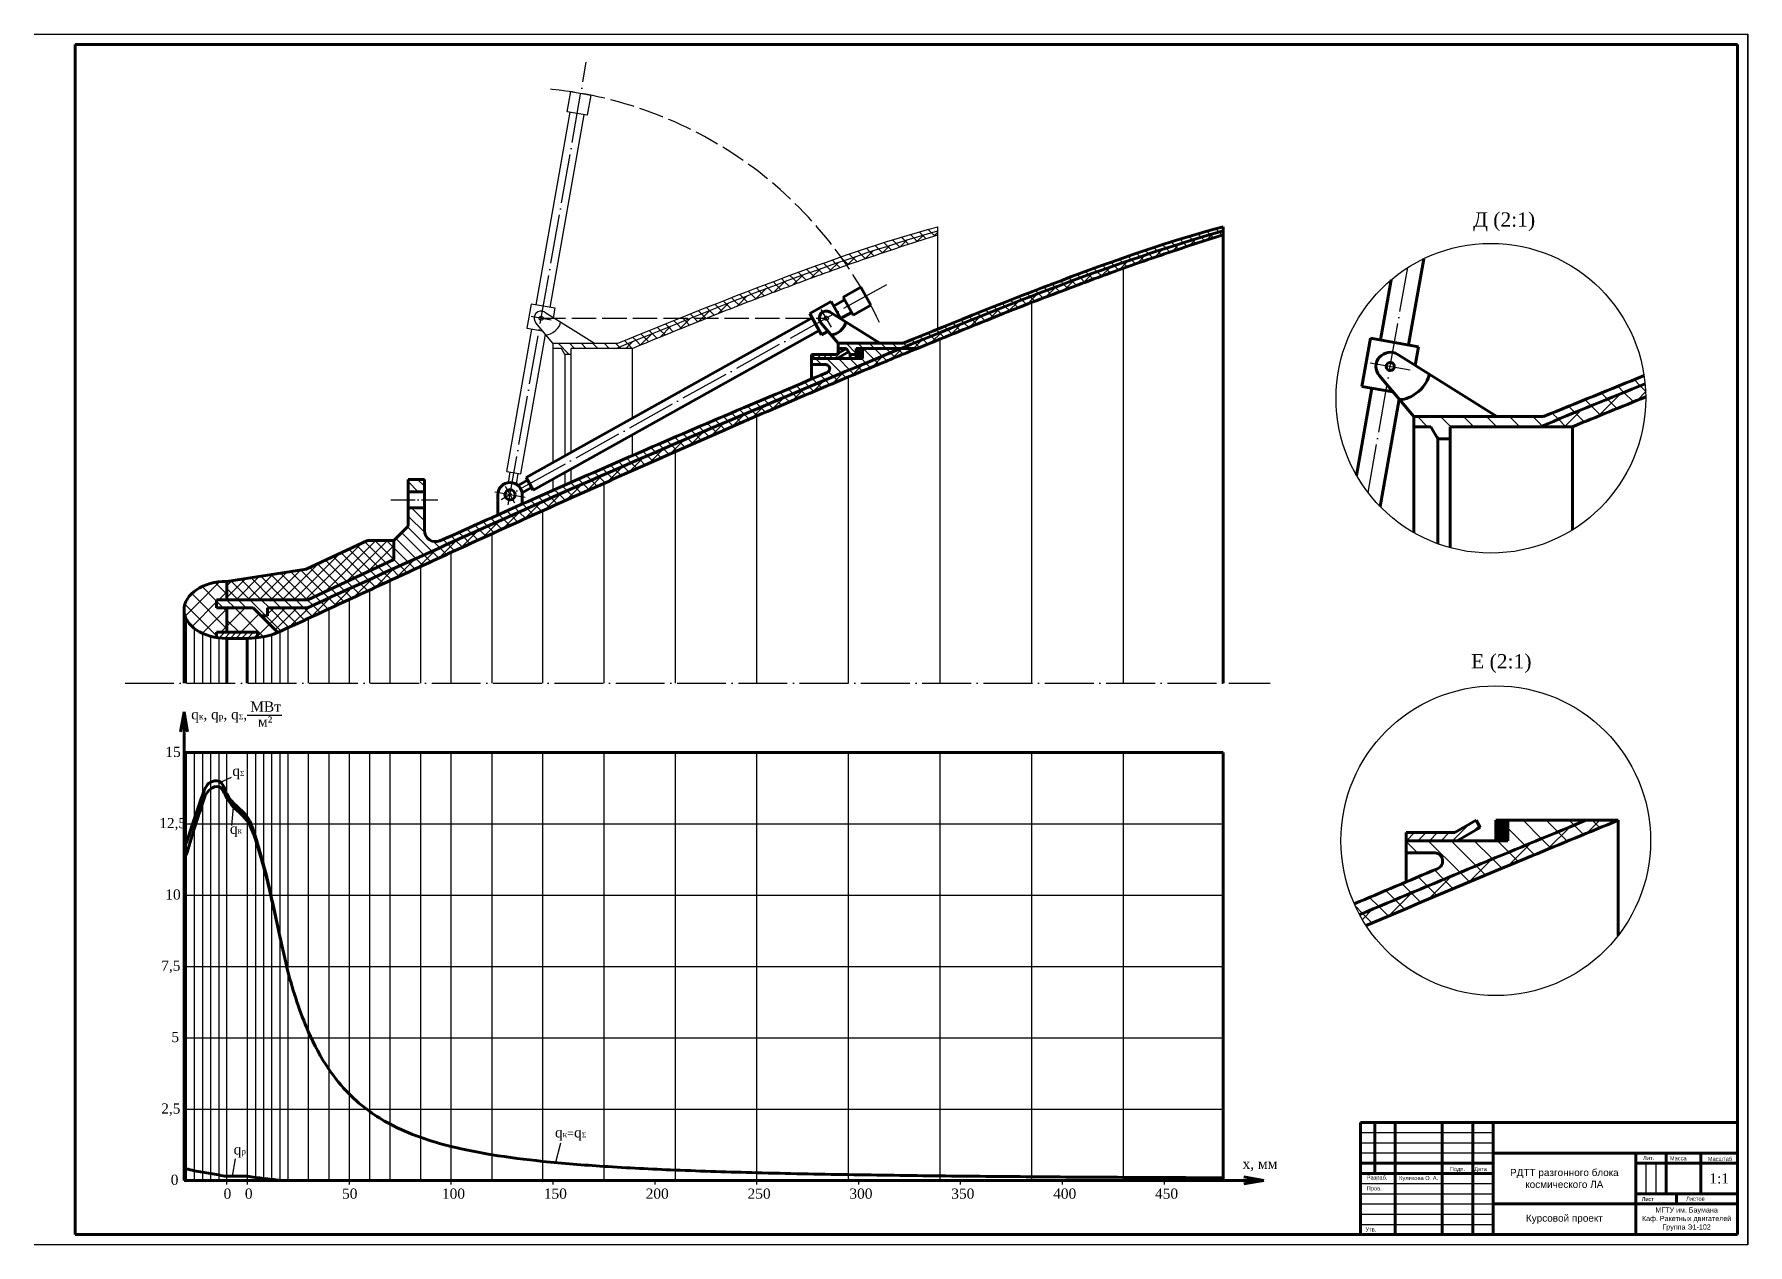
# Paper-space layout 'Лист1' of a CAD drawing. Header units: millimetres. Extents: x -4940 to -1389, y -1786 to 3462.
# Drawn here: x -3258 to -2417, y -970 to -376 of the extents above; entities that cross this region are included whole.
import ezdxf

# ---------------------------------------------------------------- set-up
doc = ezdxf.new("R2010")
doc.units = ezdxf.units.MM
doc.linetypes.add('ACAD_ISO02W100', pattern=[15, 12, -3])
doc.linetypes.add('ACAD_ISO04W100', pattern=[30, 24, -3, 0, -3])
doc.dimstyles.new('ISO-25', dxfattribs={"dimtxt": 2.5, "dimasz": 2.5, "dimexe": 1.25, "dimexo": 0.625, "dimtad": 1, "dimtxsty": 'Standard', "dimcen": 2.5, "dimadec": 0, "dimazin": 0, "dimtfac": 1, "dimtmove": 0, "dimatfit": 3, "dimfxl": 1, "dimarcsym": 0})

psp = doc.layouts.new('Лист1')

# ---------------------------------------------------------------- texts
at = {"color": 5}
for s, insert, char_height, width, attachment_point in [('{\\fTimes New Roman|b0|i0|c204|p18;\\C256;Д (2:1)}', (-2551.323, -463.6), 7, 35.79002, 1), ('{\\fTimes New Roman|b0|i0|c204|p18;\\C256;Е (2:1)}', (-2552.359, -680.397), 7, 29.42881, 1), ('{\\fTimes New Roman|b0|i0|c204|p18;\\C256;МВт}', (-3151.549, -703.614), 5, 14.91946, 1), ('{\\fTimes New Roman|b0|i0|c0|p18;\\C256;q\\fTimes New Roman|b0|i0|c204|p18;\\H0.6x;к\\H1.667x;, \\fTimes New Roman|b0|i0|c0|p18;\\H0.9998x;q\\fTimes New Roman|b0|i0|c204|p18;\\H0.6x;р\\H1.667x;, \\fTimes New Roman|b0|i0|c0|p18;\\H0.9998x;q\\H0.5x;Σ\\fTimes New Roman|b0|i0|c204|p18;\\H2x;, }', (-3180.548, -707.41), 5, 26.93088, 1), ('{\\fTimes New Roman|b0|i0|c204|p18;\\C256;м²}', (-3147.793, -710.995), 5, 6.96608, 1), ('{\\fTimes New Roman|b0|i0|c0|p18;\\H1x;\\C256;q\\H0.5x;Σ}', (-3160.369, -735.179), 5, 6.93088, 1), ('{\\fTimes New Roman|b0|i0|c0|p18;\\C256;q\\fTimes New Roman|b0|i0|c204|p18;\\H0.6x;к\\H1.667x; }', (-3161.568, -763.554), 5, 5.93088, 1), ('{\\fTimes New Roman|b0|i0|c0|p18;\\C256;q\\fTimes New Roman|b0|i0|c204|p18;\\H0.6x;к\\H1.333x;=\\fTimes New Roman|b0|i0|c0|p18;\\H1.25x;q\\H0.5x;Σ\\fTimes New Roman|b0|i0|c204|p18;\\H2x; }', (-3002.001, -912.573), 5, 5.93088, 1), ('{\\fTimes New Roman|b0|i0|c0|p18;\\H1x;\\C256;q\\fTimes New Roman|b0|i0|c204|p18;\\H0.6x;р\\H1.667x; }', (-3159.728, -920.93), 5, 5.93088, 1), ('{\\fTimes New Roman|b0|i0|c0|p18;\\C256;x\\fTimes New Roman|b0|i0|c204|p18;, мм }', (-2664.531, -928.017), 5, 17.93088, 1), ('{\\fTimes New Roman|b0|i0|c204|p18;\\C256;1:1}', (-2430.572, -937.718), 5, 17.99999, 5), ('{\\fTimes New Roman|b0|i0|c204|p18;\\C256;0}', (-3164.662, -942.65), 5, 7.86533, 1), ('{\\fTimes New Roman|b0|i0|c204|p18;\\C256;0}', (-3154.203, -942.65), 5, 7.77817, 1), ('{\\fTimes New Roman|b0|i0|c204|p18;\\C256;50}', (-3106.496, -942.65), 5, 7.77817, 1), ('{\\fTimes New Roman|b0|i0|c204|p18;\\C256;100}', (-3057.481, -942.65), 5, 8.76298, 1), ('{\\fTimes New Roman|b0|i0|c204|p18;\\C256;150}', (-3007.481, -942.65), 5, 8.76298, 1), ('{\\fTimes New Roman|b0|i0|c204|p18;\\C256;200}', (-2957.481, -942.65), 5, 8.76298, 1), ('{\\fTimes New Roman|b0|i0|c204|p18;\\C256;250}', (-2907.481, -942.65), 5, 8.76298, 1), ('{\\fTimes New Roman|b0|i0|c204|p18;\\C256;300}', (-2857.481, -942.65), 5, 8.76298, 1), ('{\\fTimes New Roman|b0|i0|c204|p18;\\C256;350}', (-2807.481, -942.65), 5, 8.76298, 1), ('{\\fTimes New Roman|b0|i0|c204|p18;\\C256;400}', (-2757.481, -942.65), 5, 8.76298, 1), ('{\\fTimes New Roman|b0|i0|c204|p18;\\C256;450}', (-2707.481, -942.65), 5, 8.76298, 1)]:
    psp.add_mtext(s, dxfattribs=dict(at, insert=insert, char_height=char_height, width=width, attachment_point=attachment_point))
at = {"color": 3, "char_height": 5, "width": 7.77817, "attachment_point": 1}
for s, insert in [('{\\fTimes New Roman|b0|i0|c204|p18;\\C256;15}', (-3193.257, -725.876)), ('{\\fTimes New Roman|b0|i0|c204|p18;\\C256;12,5}', (-3196.253, -760.789)), ('{\\fTimes New Roman|b0|i0|c204|p18;\\C256;10}', (-3193.257, -795.876)), ('{\\fTimes New Roman|b0|i0|c204|p18;\\C256;7,5}', (-3195.253, -830.789)), ('{\\fTimes New Roman|b0|i0|c204|p18;\\C256;5}', (-3190.253, -865.789)), ('{\\fTimes New Roman|b0|i0|c204|p18;\\C256;2,5}', (-3195.257, -900.876)), ('{\\fTimes New Roman|b0|i0|c204|p18;\\C256;0}', (-3190.582, -935.832))]:
    psp.add_mtext(s, dxfattribs=dict(at, insert=insert))
for s, insert, char_height, width, attachment_point in [('{\\f@Arial Unicode MS|b0|i0|c204|p34;Подп.}', (-2562.808, -932.033), 2, 13.24036, 1), ('{\\f@Arial Unicode MS|b0|i0|c204|p34;Дата}', (-2550.862, -932.061), 2, 8.55613, 1), ('{\\f@Arial Unicode MS|b0|i0|c204|p34;РДТТ разгонного блока космического ЛА}', (-2506.589, -937.718), 3.5, 69.96548, 5), ('{\\f@Arial Unicode MS|b0|i0|c204|p34;Лит.}', (-2467.951, -926.674), 2, 9.61108, 1), ('{\\f@Arial Unicode MS|b0|i0|c204|p34;Масса}', (-2454.795, -926.829), 2, 13.11995, 1), ('{\\f@Arial Unicode MS|b0|i0|c204|p34;Масштаб}', (-2436.166, -927.089), 2, 13.11995, 1), ('{\\f@Arial Unicode MS|b0|i0|c204|p34;Пров.}', (-2603.591, -941.542), 2, 12.13151, 1), ('{\\f@Arial Unicode MS|b0|i0|c204|p34;Разраб.}', (-2603.589, -936.249), 2, 13.83335, 1), ('{\\f@Arial Unicode MS|b0|i0|c204|p34;Куликова О. А.}', (-2587.666, -937.769), 2, 22.84715, 4), ('{\\f@Arial Unicode MS|b0|i0|c204|p34;Лист }', (-2468.634, -946.841), 2, 9.86053, 1), ('{\\f@Arial Unicode MS|b0|i0|c204|p34;Листов }', (-2446.824, -946.655), 2, 13.11995, 1), ('{\\f@Arial Unicode MS|b0|i0|c204|p34;Курсовой проект}', (-2506.572, -957.672), 3.5, 70, 5), ('{\\f@Arial Unicode MS|b0|i0|c204|p34;МГТУ им. Баумана^JКаф. Ракетных двигателей^JГруппа Э1-102}', (-2446.572, -957.718), 2.5, 50, 5), ('{\\f@Arial Unicode MS|b0|i0|c204|p34;Утв.}', (-2604.156, -961.729), 2, 10.16687, 1)]:
    psp.add_mtext(s, dxfattribs=dict(insert=insert, char_height=char_height, width=width, attachment_point=attachment_point))

# ---------------------------------------------------------------- blocks, each defined once
blk = doc.blocks.new('*D71')
at = {"color": 0, "lineweight": -2}
blk.add_arc((-4597.85, -613.9), 48.93, 115.85706, 174.14294, dxfattribs=at)
at = {"color": 0}
for points in [[(-4619.52, -569.1), (-4618.87, -570.64), (-4614.59, -567.92)], [(-4645.7, -608.95), (-4647.36, -608.87), (-4646.79, -613.9)]]:
    blk.add_solid(points, dxfattribs=at)
at = {"layer": 'Defpoints', "color": 0}
for p in [(-4653.01, -462.38), (-4642.79, -594.52), (-4739.51, -613.9), (-4598.05, -613.38), (-4598.05, -613.9)]:
    blk.add_point(p, dxfattribs=at)

# ---------------------------------------------------------------- dimensions: what is measured, and where the dimension line sits
at = {"color": 5}
dim = psp.add_angular_dim_2l(base=(-4642.786, -594.521), line1=((-4598.046, -613.902), (-4739.506, -613.902)), line2=((-4653.006, -462.375), (-4598.046, -613.375)), text=' ', dimstyle='ISO-25', override={"dimtxt": 5, "dimasz": 5, "dimtxsty": 'Standard'}, dxfattribs=at)
dim.commit()
dim.dimension.update_dxf_attribs({"geometry": '*D71', "text_midpoint": (-3149.995, 3462.144)})

# ---------------------------------------------------------------- hatches: boundary and pattern name
h = psp.add_hatch()
h.set_pattern_fill('_USER', color=5, scale=4, angle=315, style=0, pattern_type=0)
h.set_pattern_definition([(315, (3327.5758, 5289.3454), (2.8284271, 2.8284271), [])])
edge = h.paths.add_edge_path()
edge.add_spline(control_points=[(-2935.718, -515.571), (-2910.79, -505.584), (-2885.716, -495.982), (-2860.346, -487.293)], knot_values=[373.4599659, 373.4599659, 373.4599659, 373.4599659, 453.9179497, 453.9179497, 453.9179497, 453.9179497], degree=3, periodic=0)
edge.add_arc((-3024.058, -602.178), 200, 35.059128, 35.702426)
edge.add_spline(control_points=[(-2861.646, -485.463), (-2872.247, -489.142), (-2898.816, -498.893), (-2925.133, -509.217), (-2940.959, -515.571)], knot_values=[368.7669809, 368.7669809, 368.7669809, 368.7669809, 402.4077443, 453.5742204, 453.5742204, 453.5742204, 453.5742204], degree=3, periodic=0)
edge.add_line((-2940.959, -515.571), (-2935.718, -515.571))
edge = h.paths.add_edge_path()
edge.add_spline(control_points=[(-2860.346, -487.293), (-2845.035, -482.05), (-2829.617, -477.139), (-2814.058, -472.678)], knot_values=[453.9179497, 453.9179497, 453.9179497, 453.9179497, 502.4755007, 502.4755007, 502.4755007, 502.4755007], degree=3, periodic=0)
edge.add_line((-2814.058, -472.678), (-2814.058, -470.678))
edge.add_spline(control_points=[(-2814.058, -470.678), (-2830.104, -474.977), (-2845.943, -480.013), (-2861.646, -485.463)], knot_values=[453.5742204, 453.5742204, 453.5742204, 453.5742204, 503.4091469, 503.4091469, 503.4091469, 503.4091469], degree=3, periodic=0)
edge.add_arc((-3024.058, -602.178), 200, 35.059128, 35.702426, ccw=False)
edge = h.paths.add_edge_path()
edge.add_spline(control_points=[(-2971.968, -530.34), (-2959.908, -525.367), (-2947.83, -520.424), (-2935.718, -515.571)], knot_values=[334.3660156, 334.3660156, 334.3660156, 334.3660156, 373.4599659, 373.4599659, 373.4599659, 373.4599659], degree=3, periodic=0)
edge.add_line((-2935.718, -515.571), (-2940.959, -515.571))
edge.add_spline(control_points=[(-2940.959, -515.571), (-2951.038, -519.617), (-2961.095, -523.714), (-2971.142, -527.84)], knot_values=[336.1801353, 336.1801353, 336.1801353, 336.1801353, 368.7669809, 368.7669809, 368.7669809, 368.7669809], degree=3, periodic=0)
edge.add_line((-2971.142, -527.84), (-3003.007, -527.84))
edge.add_line((-3003.007, -527.84), (-3003.007, -530.34))
edge.add_line((-3003.007, -530.34), (-2998.84, -530.34))
edge.add_line((-2998.84, -530.34), (-2997.108, -533.34))
edge.add_line((-2997.108, -533.34), (-2994.108, -533.34))
edge.add_line((-2994.108, -533.34), (-2994.108, -530.34))
edge.add_line((-2994.108, -530.34), (-2971.968, -530.34))
edge = h.paths.add_edge_path()
edge.add_spline(control_points=[(-3123.521, -657.678), (-3080.675, -638.153), (-2984.88, -594.632), (-2887.333, -553.181), (-2832.754, -530.664), (-2831.968, -530.34)], knot_values=[16.2020137, 16.2020137, 16.2020137, 16.2020137, 157.4332868, 331.8184068, 334.3660156, 334.3660156, 334.3660156, 334.3660156], degree=3, periodic=0)
edge.add_line((-2831.968, -530.34), (-2851.108, -530.34))
edge.add_line((-2851.108, -530.34), (-2851.108, -535.34))
edge.add_line((-2851.108, -535.34), (-2876.108, -535.34))
edge.add_line((-2876.108, -535.34), (-2876.108, -538.34))
edge.add_line((-2876.108, -538.34), (-2868.963, -538.34))
edge.add_arc((-2869.155, -540.34), 2.009, -69.021144, 84.513675, ccw=False)
edge.add_spline(control_points=[(-2868.435, -542.216), (-2870.992, -543.301), (-2873.55, -544.383), (-2876.108, -545.464)], knot_values=[200.1838298, 200.1838298, 200.1838298, 200.1838298, 208.5153955, 208.5153955, 208.5153955, 208.5153955], degree=3, periodic=0)
edge.add_spline(control_points=[(-2876.108, -545.464), (-2890.278, -551.452), (-2919.675, -563.764), (-2948.939, -576.394), (-2964.058, -582.973)], knot_values=[104.5684517, 104.5684517, 104.5684517, 104.5684517, 150.7173487, 200.1838298, 200.1838298, 200.1838298, 200.1838298], degree=3, periodic=0)
edge.add_spline(control_points=[(-2964.058, -582.973), (-2964.58, -583.2), (-2974.606, -587.564), (-2984.622, -591.948), (-2994.108, -596.126)], knot_values=[71.7666385, 71.7666385, 71.7666385, 71.7666385, 73.4744328, 104.5684517, 104.5684517, 104.5684517, 104.5684517], degree=3, periodic=0)
edge.add_spline(control_points=[(-2994.108, -596.126), (-2995.108, -596.566), (-2996.108, -597.007), (-2997.108, -597.448)], knot_values=[68.4881652, 68.4881652, 68.4881652, 68.4881652, 71.7666385, 71.7666385, 71.7666385, 71.7666385], degree=3, periodic=0)
edge.add_spline(control_points=[(-2997.108, -597.448), (-2999.075, -598.315), (-3001.041, -599.184), (-3003.007, -600.053)], knot_values=[62.0389668, 62.0389668, 62.0389668, 62.0389668, 68.4881652, 68.4881652, 68.4881652, 68.4881652], degree=3, periodic=0)
edge.add_spline(control_points=[(-3003.007, -600.053), (-3006.219, -601.474), (-3011.238, -603.699), (-3016.252, -605.931), (-3018.058, -606.735)], knot_values=[45.5713256, 45.5713256, 45.5713256, 45.5713256, 56.1085294, 62.0389668, 62.0389668, 62.0389668, 62.0389668], degree=3, periodic=0)
edge.add_spline(control_points=[(-3018.058, -606.735), (-3022.06, -608.519), (-3026.06, -610.306), (-3030.058, -612.096)], knot_values=[32.4284262, 32.4284262, 32.4284262, 32.4284262, 45.5713256, 45.5713256, 45.5713256, 45.5713256], degree=3, periodic=0)
edge.add_spline(control_points=[(-3030.058, -612.096), (-3039.529, -616.336), (-3048.993, -620.593), (-3058.457, -624.85)], knot_values=[1.2976306, 1.2976306, 1.2976306, 1.2976306, 32.4284262, 32.4284262, 32.4284262, 32.4284262], degree=3, periodic=0)
edge.add_arc((-3060.501, -619.678), 5.561, 180, 291.572655, ccw=False)
edge.add_line((-3066.063, -619.678), (-3066.063, -608.678))
edge.add_line((-3066.063, -608.678), (-3074.063, -608.678))
edge.add_line((-3074.063, -608.678), (-3074.063, -617.678))
edge.add_line((-3074.063, -617.678), (-3081.063, -624.678))
edge.add_line((-3081.063, -624.678), (-3081.063, -633.96))
edge.add_line((-3081.063, -633.96), (-3123.347, -653.678))
edge.add_line((-3123.347, -653.678), (-3168.058, -653.678))
edge.add_line((-3168.058, -653.678), (-3168.058, -657.678))
edge.add_line((-3168.058, -657.678), (-3150.139, -657.678))
edge.add_line((-3150.139, -657.678), (-3146.139, -661.678))
edge.add_line((-3146.139, -661.678), (-3143.058, -661.678))
edge.add_line((-3143.058, -661.678), (-3143.058, -657.678))
edge.add_line((-3143.058, -657.678), (-3123.521, -657.678))
h.paths.add_polyline_path([(-3066.063, -594.678), (-3074.063, -594.678), (-3074.063, -600.678), (-3066.063, -600.678)], flags=17)
edge = h.paths.add_edge_path()
edge.add_spline(control_points=[(-2831.968, -530.34), (-2780.106, -508.954), (-2727.924, -488.124), (-2674.058, -472.678)], knot_values=[334.3660156, 334.3660156, 334.3660156, 334.3660156, 502.4755007, 502.4755007, 502.4755007, 502.4755007], degree=3, periodic=0)
edge.add_line((-2674.058, -472.678), (-2674.058, -470.678))
edge.add_spline(control_points=[(-2674.058, -470.678), (-2700.935, -477.879), (-2747.802, -494.395), (-2793.895, -512.674), (-2814.058, -520.861)], knot_values=[354.6375176, 354.6375176, 354.6375176, 354.6375176, 438.1132076, 503.4091469, 503.4091469, 503.4091469, 503.4091469], degree=3, periodic=0)
edge.add_spline(control_points=[(-2814.058, -520.861), (-2819.758, -523.176), (-2825.452, -525.503), (-2831.142, -527.84)], knot_values=[336.1801353, 336.1801353, 336.1801353, 336.1801353, 354.6375176, 354.6375176, 354.6375176, 354.6375176], degree=3, periodic=0)
edge.add_line((-2831.142, -527.84), (-2863.007, -527.84))
edge.add_line((-2863.007, -527.84), (-2863.007, -530.34))
edge.add_line((-2863.007, -530.34), (-2858.84, -530.34))
edge.add_line((-2858.84, -530.34), (-2857.108, -533.34))
edge.add_line((-2857.108, -533.34), (-2854.108, -533.34))
edge.add_line((-2854.108, -533.34), (-2854.108, -530.34))
edge.add_line((-2854.108, -530.34), (-2831.968, -530.34))
h = psp.add_hatch()
h.set_pattern_fill('_USER', color=5, scale=4, angle=45, style=0, double=1, pattern_type=0)
h.set_pattern_definition([(45, (3327.5758, 5289.3454), (-2.8284271, 2.8284271), []), (135, (3327.5758, 5289.3454), (-2.8284271, -2.8284271), [])])
h.paths.add_polyline_path([(-3081.063, -633.96), (-3081.063, -624.678), (-3094.063, -624.678), (-3124.058, -638.665), (-3163.058, -644.678), (-3163.058, -653.678), (-3123.347, -653.678)])
edge = h.paths.add_edge_path()
edge.add_spline(control_points=[(-2964.058, -530.34), (-2952.05, -525.427), (-2939.912, -520.51), (-2927.765, -515.616), (-2927.652, -515.571)], knot_values=[341.5139185, 341.5139185, 341.5139185, 341.5139185, 380.437539, 380.800941, 380.800941, 380.800941, 380.800941], degree=3, periodic=0)
edge.add_line((-2927.652, -515.571), (-2935.718, -515.571))
edge.add_spline(control_points=[(-2935.718, -515.571), (-2947.83, -520.424), (-2959.908, -525.367), (-2971.968, -530.34)], knot_values=[334.3660156, 334.3660156, 334.3660156, 334.3660156, 373.4599659, 373.4599659, 373.4599659, 373.4599659], degree=3, periodic=0)
edge.add_line((-2971.968, -530.34), (-2964.058, -530.34))
edge = h.paths.add_edge_path()
edge.add_spline(control_points=[(-2927.652, -515.571), (-2922.405, -513.457), (-2911.798, -509.197), (-2895.674, -503.203), (-2879.51, -497.008), (-2867.203, -492.489), (-2860.285, -490.043), (-2858.804, -489.523)], knot_values=[380.800941, 380.800941, 380.800941, 380.800941, 397.7732999, 415.0885702, 432.4038404, 449.7078139, 454.416568, 454.416568, 454.416568, 454.416568], degree=3, periodic=0)
edge.add_arc((-3024.058, -602.178), 200, 34.282382, 35.059128)
edge.add_spline(control_points=[(-2860.346, -487.293), (-2885.716, -495.982), (-2910.79, -505.584), (-2935.718, -515.571)], knot_values=[373.4599659, 373.4599659, 373.4599659, 373.4599659, 453.9179497, 453.9179497, 453.9179497, 453.9179497], degree=3, periodic=0)
edge.add_line((-2935.718, -515.571), (-2927.652, -515.571))
edge = h.paths.add_edge_path()
edge.add_spline(control_points=[(-2858.804, -489.523), (-2854.847, -488.134), (-2839.989, -483.013), (-2825.076, -478.046), (-2814.058, -474.678)], knot_values=[454.416568, 454.416568, 454.416568, 454.416568, 466.9987888, 501.56189, 501.56189, 501.56189, 501.56189], degree=3, periodic=0)
edge.add_line((-2814.058, -474.678), (-2814.058, -472.678))
edge.add_spline(control_points=[(-2814.058, -472.678), (-2829.617, -477.139), (-2845.035, -482.05), (-2860.346, -487.293)], knot_values=[453.9179497, 453.9179497, 453.9179497, 453.9179497, 502.4755007, 502.4755007, 502.4755007, 502.4755007], degree=3, periodic=0)
edge.add_arc((-3024.058, -602.178), 200, 34.282382, 35.059128, ccw=False)
edge = h.paths.add_edge_path()
edge.add_spline(control_points=[(-2824.058, -530.34), (-2820.393, -528.841), (-2816.726, -527.345), (-2813.058, -525.853)], knot_values=[341.5139185, 341.5139185, 341.5139185, 341.5139185, 353.3940925, 353.3940925, 353.3940925, 353.3940925], degree=3, periodic=0)
edge.add_spline(control_points=[(-2813.058, -525.853), (-2804.708, -522.456), (-2790.994, -516.909), (-2777.235, -511.379), (-2771.814, -509.283), (-2771.782, -509.27)], knot_values=[353.3940925, 353.3940925, 353.3940925, 353.3940925, 380.437539, 397.7732999, 397.876588, 397.876588, 397.876588, 397.876588], degree=3, periodic=0)
edge.add_line((-2771.782, -509.27), (-2774.662, -507.254))
edge.add_spline(control_points=[(-2774.662, -507.254), (-2793.852, -514.715), (-2812.932, -522.49), (-2831.968, -530.34)], knot_values=[334.3660156, 334.3660156, 334.3660156, 334.3660156, 396.072347, 396.072347, 396.072347, 396.072347], degree=3, periodic=0)
edge.add_line((-2831.968, -530.34), (-2824.058, -530.34))
edge = h.paths.add_edge_path()
edge.add_spline(control_points=[(-2723.058, -491.028), (-2717.69, -489.116), (-2701.417, -483.488), (-2685.076, -478.046), (-2674.058, -474.678)], knot_values=[449.9040626, 449.9040626, 449.9040626, 449.9040626, 466.9987888, 501.56189, 501.56189, 501.56189, 501.56189], degree=3, periodic=0)
edge.add_line((-2674.058, -474.678), (-2674.058, -472.678))
edge.add_spline(control_points=[(-2674.058, -472.678), (-2689.944, -477.233), (-2705.684, -482.257), (-2721.312, -487.625)], knot_values=[452.8965993, 452.8965993, 452.8965993, 452.8965993, 502.4755007, 502.4755007, 502.4755007, 502.4755007], degree=3, periodic=0)
edge.add_line((-2721.312, -487.625), (-2723.333, -491.126))
edge.add_spline(control_points=[(-2723.333, -491.126), (-2723.303, -491.115), (-2723.212, -491.082), (-2723.12, -491.05), (-2723.058, -491.028)], knot_values=[449.6117285, 449.6117285, 449.6117285, 449.6117285, 449.7078139, 449.9040626, 449.9040626, 449.9040626, 449.9040626], degree=3, periodic=0)
edge = h.paths.add_edge_path()
edge.add_spline(control_points=[(-2733.297, -494.74), (-2729.982, -493.518), (-2726.661, -492.312), (-2723.333, -491.126)], knot_values=[439.0132924, 439.0132924, 439.0132924, 439.0132924, 449.6117285, 449.6117285, 449.6117285, 449.6117285], degree=3, periodic=0)
edge.add_line((-2723.333, -491.126), (-2721.312, -487.625))
edge.add_spline(control_points=[(-2721.312, -487.625), (-2727.11, -489.616), (-2732.892, -491.655), (-2738.66, -493.735)], knot_values=[434.504718, 434.504718, 434.504718, 434.504718, 452.8965993, 452.8965993, 452.8965993, 452.8965993], degree=3, periodic=0)
edge.add_spline(control_points=[(-2738.66, -493.735), (-2750.715, -498.081), (-2762.71, -502.606), (-2774.662, -507.254)], knot_values=[396.072347, 396.072347, 396.072347, 396.072347, 434.504718, 434.504718, 434.504718, 434.504718], degree=3, periodic=0)
edge.add_line((-2774.662, -507.254), (-2771.782, -509.27))
edge.add_spline(control_points=[(-2771.782, -509.27), (-2770.542, -508.791), (-2769.3, -508.316), (-2768.058, -507.842)], knot_values=[397.876588, 397.876588, 397.876588, 397.876588, 401.8646836, 401.8646836, 401.8646836, 401.8646836], degree=3, periodic=0)
edge.add_spline(control_points=[(-2768.058, -507.842), (-2763.939, -506.274), (-2754.401, -502.715), (-2742.838, -498.283), (-2735.364, -495.502), (-2733.297, -494.74)], knot_values=[401.8646836, 401.8646836, 401.8646836, 401.8646836, 415.0885702, 432.4038404, 439.0132924, 439.0132924, 439.0132924, 439.0132924], degree=3, periodic=0)
edge = h.paths.add_edge_path()
edge.add_spline(control_points=[(-3113.058, -658.232), (-3109.725, -656.688), (-3106.392, -655.145), (-3103.058, -653.603)], knot_values=[25.4528571, 25.4528571, 25.4528571, 25.4528571, 36.4720802, 36.4720802, 36.4720802, 36.4720802], degree=3, periodic=0)
edge.add_spline(control_points=[(-3103.058, -653.603), (-3099.725, -652.061), (-3096.392, -650.519), (-3093.058, -648.979)], knot_values=[36.4720802, 36.4720802, 36.4720802, 36.4720802, 47.4896098, 47.4896098, 47.4896098, 47.4896098], degree=3, periodic=0)
edge.add_spline(control_points=[(-3093.058, -648.979), (-3089.725, -647.438), (-3086.392, -645.898), (-3083.058, -644.359)], knot_values=[47.4896098, 47.4896098, 47.4896098, 47.4896098, 58.5049356, 58.5049356, 58.5049356, 58.5049356], degree=3, periodic=0)
edge.add_spline(control_points=[(-3083.058, -644.359), (-3078.059, -642.052), (-3073.059, -639.746), (-3068.058, -637.443)], knot_values=[58.5049356, 58.5049356, 58.5049356, 58.5049356, 75.0226782, 75.0226782, 75.0226782, 75.0226782], degree=3, periodic=0)
edge.add_spline(control_points=[(-3068.058, -637.443), (-3063.219, -635.215), (-3058.22, -632.915), (-3053.218, -630.619), (-3053.058, -630.545)], knot_values=[75.0226782, 75.0226782, 75.0226782, 75.0226782, 91.0038513, 91.532603, 91.532603, 91.532603, 91.532603], degree=3, periodic=0)
edge.add_spline(control_points=[(-3053.058, -630.545), (-3046.395, -627.486), (-3039.729, -624.432), (-3033.058, -621.388)], knot_values=[91.532603, 91.532603, 91.532603, 91.532603, 113.5292113, 113.5292113, 113.5292113, 113.5292113], degree=3, periodic=0)
edge.add_spline(control_points=[(-3033.058, -621.388), (-3026.09, -618.208), (-3017.759, -614.422), (-3009.418, -610.659), (-3008.058, -610.046)], knot_values=[113.5292113, 113.5292113, 113.5292113, 113.5292113, 136.5071244, 140.9819492, 140.9819492, 140.9819492, 140.9819492], degree=3, periodic=0)
edge.add_spline(control_points=[(-3008.058, -610.046), (-2998.07, -605.544), (-2988.068, -601.072), (-2978.058, -596.618)], knot_values=[140.9819492, 140.9819492, 140.9819492, 140.9819492, 173.8499035, 173.8499035, 173.8499035, 173.8499035], degree=3, periodic=0)
edge.add_spline(control_points=[(-2978.058, -596.618), (-2975.572, -595.512), (-2963.912, -590.33), (-2952.243, -585.167), (-2943.058, -581.118)], knot_values=[173.8499035, 173.8499035, 173.8499035, 173.8499035, 182.0143327, 212.1286119, 212.1286119, 212.1286119, 212.1286119], degree=3, periodic=0)
edge.add_spline(control_points=[(-2943.058, -581.118), (-2938.362, -579.047), (-2925.038, -573.182), (-2911.703, -567.341), (-2903.058, -563.586)], knot_values=[212.1286119, 212.1286119, 212.1286119, 212.1286119, 227.5254665, 255.8018383, 255.8018383, 255.8018383, 255.8018383], degree=3, periodic=0)
edge.add_spline(control_points=[(-2903.058, -563.586), (-2897.787, -561.296), (-2882.818, -554.829), (-2867.8, -548.475), (-2858.058, -544.399)], knot_values=[255.8018383, 255.8018383, 255.8018383, 255.8018383, 273.0423259, 304.7217378, 304.7217378, 304.7217378, 304.7217378], degree=3, periodic=0)
edge.add_spline(control_points=[(-2858.058, -544.399), (-2853.798, -542.616), (-2842.476, -537.902), (-2831.135, -533.235), (-2824.058, -530.34)], knot_values=[304.7217378, 304.7217378, 304.7217378, 304.7217378, 318.5761182, 341.5139185, 341.5139185, 341.5139185, 341.5139185], degree=3, periodic=0)
edge.add_line((-2824.058, -530.34), (-2831.968, -530.34))
edge.add_spline(control_points=[(-2831.968, -530.34), (-2832.754, -530.664), (-2887.333, -553.181), (-2984.88, -594.632), (-3080.675, -638.153), (-3123.521, -657.678)], knot_values=[16.2020137, 16.2020137, 16.2020137, 16.2020137, 18.7496225, 193.1347424, 334.3660156, 334.3660156, 334.3660156, 334.3660156], degree=3, periodic=0)
edge.add_line((-3123.521, -657.678), (-3143.058, -657.678))
edge.add_line((-3143.058, -657.678), (-3143.058, -661.678))
edge.add_line((-3143.058, -661.678), (-3146.139, -661.678))
edge.add_line((-3146.139, -661.678), (-3138.058, -669.759))
edge.add_arc((-3153.058, -632.678), 40, 292.024313, 294.720342)
edge.add_spline(control_points=[(-3136.153, -668.93), (-3135.122, -668.452), (-3134.09, -667.974), (-3133.058, -667.496)], knot_values=[0, 0, 0, 0, 3.411376, 3.411376, 3.411376, 3.411376], degree=3, periodic=0)
edge.add_spline(control_points=[(-3133.058, -667.496), (-3129.725, -665.952), (-3126.392, -664.407), (-3123.058, -662.863)], knot_values=[3.411376, 3.411376, 3.411376, 3.411376, 14.4324519, 14.4324519, 14.4324519, 14.4324519], degree=3, periodic=0)
edge.add_spline(control_points=[(-3123.058, -662.863), (-3119.725, -661.319), (-3116.392, -659.775), (-3113.058, -658.232)], knot_values=[14.4324519, 14.4324519, 14.4324519, 14.4324519, 25.4528571, 25.4528571, 25.4528571, 25.4528571], degree=3, periodic=0)
h = psp.add_hatch()
h.set_pattern_fill('_USER', color=5, scale=2, angle=45, style=0, pattern_type=0)
h.set_pattern_definition([(45, (3327.5758, 5289.3454), (-1.41421356, 1.41421356), [])])
h.paths.add_polyline_path([(-2857.912, -532.072), (-2858.912, -530.34), (-2864.108, -533.34), (-2876.108, -533.34), (-2876.108, -535.34), (-2863.572, -535.34)])
for points in [[(-2851.108, -530.34), (-2854.108, -530.34), (-2854.108, -535.34), (-2851.108, -535.34)], [(-2540.259, -771.951), (-2534.259, -771.951), (-2534.259, -761.951), (-2540.259, -761.951)]]:
    psp.add_hatch(color=5).paths.add_polyline_path(points)
h = psp.add_hatch()
h.set_pattern_fill('_USER', color=5, scale=8, angle=315, style=0, pattern_type=0)
h.set_pattern_definition([(315, (5600.142, 7775.366), (5.656854, 5.656854), [])])
edge = h.paths.add_edge_path()
edge.add_spline(control_points=[(-2518.394, -568.808), (-2501.279, -561.75), (-2484.147, -554.723), (-2466.985, -547.77)], knot_values=[334.3660156, 334.3660156, 334.3660156, 334.3660156, 362.1047455, 362.1047455, 362.1047455, 362.1047455], degree=3, periodic=0)
edge.add_arc((-2542.656, -554.834), 76, 5.333168, 8.396274)
edge.add_spline(control_points=[(-2467.471, -543.736), (-2483.916, -550.373), (-2500.336, -557.071), (-2516.742, -563.808)], knot_values=[336.1801353, 336.1801353, 336.1801353, 336.1801353, 362.7856834, 362.7856834, 362.7856834, 362.7856834], degree=3, periodic=0)
edge.add_line((-2516.742, -563.808), (-2580.472, -563.808))
edge.add_line((-2580.472, -563.808), (-2580.472, -568.808))
edge.add_line((-2580.472, -568.808), (-2572.137, -568.808))
edge.add_line((-2572.137, -568.808), (-2568.673, -574.808))
edge.add_line((-2568.673, -574.808), (-2562.673, -574.808))
edge.add_line((-2562.673, -574.808), (-2562.673, -568.808))
edge.add_line((-2562.673, -568.808), (-2518.394, -568.808))
h = psp.add_hatch()
h.set_pattern_fill('_USER', color=5, scale=8, angle=45, style=0, double=1, pattern_type=0)
h.set_pattern_definition([(45, (5600.142, 7775.366), (-5.656854, 5.656854), []), (135, (5600.142, 7775.366), (-5.656854, -5.656854), [])])
edge = h.paths.add_edge_path()
edge.add_arc((-2542.656, -554.834), 76, 0.491942, 5.333149)
edge.add_line((-2466.985, -547.77), (-2467.279, -547.889))
edge.add_line((-2467.279, -547.889), (-2468.498, -548.383))
edge.add_line((-2468.498, -548.383), (-2469.716, -548.877))
edge.add_line((-2469.716, -548.877), (-2470.935, -549.371))
edge.add_line((-2470.935, -549.371), (-2472.153, -549.866))
edge.add_line((-2472.153, -549.866), (-2473.372, -550.361))
edge.add_line((-2473.372, -550.361), (-2474.59, -550.856))
edge.add_line((-2474.59, -550.856), (-2475.808, -551.352))
edge.add_line((-2475.808, -551.352), (-2477.026, -551.847))
edge.add_line((-2477.026, -551.847), (-2478.244, -552.343))
edge.add_line((-2478.244, -552.343), (-2479.462, -552.839))
edge.add_line((-2479.462, -552.839), (-2480.68, -553.336))
edge.add_line((-2480.68, -553.336), (-2481.898, -553.832))
edge.add_line((-2481.898, -553.832), (-2483.116, -554.329))
edge.add_line((-2483.116, -554.329), (-2484.333, -554.826))
edge.add_line((-2484.333, -554.826), (-2485.551, -555.323))
edge.add_line((-2485.551, -555.323), (-2486.768, -555.82))
edge.add_line((-2486.768, -555.82), (-2487.985, -556.318))
edge.add_line((-2487.985, -556.318), (-2489.203, -556.816))
edge.add_line((-2489.203, -556.816), (-2490.42, -557.314))
edge.add_line((-2490.42, -557.314), (-2491.637, -557.812))
edge.add_line((-2491.637, -557.812), (-2492.854, -558.31))
edge.add_line((-2492.854, -558.31), (-2494.071, -558.808))
edge.add_line((-2494.071, -558.808), (-2495.288, -559.307))
edge.add_line((-2495.288, -559.307), (-2496.504, -559.806))
edge.add_line((-2496.504, -559.806), (-2497.721, -560.305))
edge.add_line((-2497.721, -560.305), (-2498.938, -560.804))
edge.add_line((-2498.938, -560.804), (-2500.154, -561.303))
edge.add_line((-2500.154, -561.303), (-2501.371, -561.802))
edge.add_line((-2501.371, -561.802), (-2502.587, -562.302))
edge.add_line((-2502.587, -562.302), (-2503.803, -562.802))
edge.add_line((-2503.803, -562.802), (-2505.02, -563.301))
edge.add_line((-2505.02, -563.301), (-2506.236, -563.801))
edge.add_line((-2506.236, -563.801), (-2507.452, -564.301))
edge.add_line((-2507.452, -564.301), (-2508.668, -564.802))
edge.add_line((-2508.668, -564.802), (-2509.884, -565.302))
edge.add_line((-2509.884, -565.302), (-2511.1, -565.803))
edge.add_line((-2511.1, -565.803), (-2512.316, -566.303))
edge.add_line((-2512.316, -566.303), (-2513.532, -566.804))
edge.add_line((-2513.532, -566.804), (-2514.747, -567.305))
edge.add_line((-2514.747, -567.305), (-2515.963, -567.806))
edge.add_line((-2515.963, -567.806), (-2517.179, -568.307))
edge.add_line((-2517.179, -568.307), (-2518.394, -568.808))
edge.add_line((-2518.394, -568.808), (-2502.574, -568.808))
edge.add_line((-2502.574, -568.808), (-2501.416, -568.335))
edge.add_line((-2501.416, -568.335), (-2500.259, -567.861))
edge.add_line((-2500.259, -567.861), (-2499.102, -567.388))
edge.add_line((-2499.102, -567.388), (-2497.944, -566.915))
edge.add_line((-2497.944, -566.915), (-2496.787, -566.442))
edge.add_line((-2496.787, -566.442), (-2495.629, -565.969))
edge.add_line((-2495.629, -565.969), (-2494.472, -565.497))
edge.add_line((-2494.472, -565.497), (-2493.314, -565.024))
edge.add_line((-2493.314, -565.024), (-2492.156, -564.552))
edge.add_line((-2492.156, -564.552), (-2490.998, -564.08))
edge.add_line((-2490.998, -564.08), (-2489.841, -563.607))
edge.add_line((-2489.841, -563.607), (-2488.683, -563.135))
edge.add_line((-2488.683, -563.135), (-2487.525, -562.663))
edge.add_line((-2487.525, -562.663), (-2486.367, -562.192))
edge.add_line((-2486.367, -562.192), (-2485.209, -561.72))
edge.add_line((-2485.209, -561.72), (-2484.051, -561.248))
edge.add_line((-2484.051, -561.248), (-2482.893, -560.777))
edge.add_line((-2482.893, -560.777), (-2481.735, -560.306))
edge.add_line((-2481.735, -560.306), (-2480.577, -559.834))
edge.add_line((-2480.577, -559.834), (-2479.418, -559.363))
edge.add_line((-2479.418, -559.363), (-2478.26, -558.892))
edge.add_line((-2478.26, -558.892), (-2477.102, -558.421))
edge.add_line((-2477.102, -558.421), (-2475.943, -557.95))
edge.add_line((-2475.943, -557.95), (-2474.785, -557.48))
edge.add_line((-2474.785, -557.48), (-2473.627, -557.009))
edge.add_line((-2473.627, -557.009), (-2472.468, -556.539))
edge.add_line((-2472.468, -556.539), (-2471.31, -556.068))
edge.add_line((-2471.31, -556.068), (-2470.151, -555.598))
edge.add_line((-2470.151, -555.598), (-2468.992, -555.128))
edge.add_line((-2468.992, -555.128), (-2467.834, -554.658))
edge.add_line((-2467.834, -554.658), (-2466.675, -554.188))
edge.add_line((-2466.675, -554.188), (-2466.659, -554.181))
h = psp.add_hatch()
h.set_pattern_fill('_USER', color=5, scale=6, angle=45, style=0, double=1, pattern_type=0)
h.set_pattern_definition([(45, (3327.576, 5289.3454), (-4.2426407, 4.2426407), []), (135, (3327.576, 5289.3454), (-4.2426407, -4.2426407), [])])
edge = h.paths.add_edge_path()
edge.add_line((-3168.058, -653.678), (-3163.058, -653.678))
edge.add_line((-3163.058, -653.678), (-3163.058, -644.678))
edge.add_ellipse((-3163.058, -658.678), major_axis=(-21, 0), ratio=0.6666667, start_angle=270, end_angle=360)
edge.add_ellipse((-3163.058, -658.678), major_axis=(-21, 0), ratio=0.6666667, start_angle=0, end_angle=17.75279)
edge.add_ellipse((-3163.058, -658.678), major_axis=(-21, 0), ratio=0.6666667, start_angle=17.75279, end_angle=40.367594)
edge.add_ellipse((-3163.058, -658.678), major_axis=(-21, 0), ratio=0.6666667, start_angle=40.367594, end_angle=55.150095)
edge.add_ellipse((-3163.058, -658.678), major_axis=(-21, 0), ratio=0.6666667, start_angle=55.150095, end_angle=67.607312)
edge.add_ellipse((-3163.058, -658.678), major_axis=(-21, 0), ratio=0.6666667, start_angle=67.607312, end_angle=76.225853)
edge.add_line((-3168.058, -672.275), (-3168.058, -669.678))
edge.add_line((-3168.058, -669.678), (-3163.058, -669.678))
edge.add_line((-3163.058, -669.678), (-3163.058, -657.678))
edge.add_line((-3163.058, -657.678), (-3168.058, -657.678))
edge.add_line((-3168.058, -657.678), (-3168.058, -653.678))
h = psp.add_hatch()
h.set_pattern_fill('_USER', color=5, scale=7, angle=45, style=0, double=1, pattern_type=0)
h.set_pattern_definition([(45, (3327.576, 5289.3454), (-4.9497475, 4.9497475), []), (135, (3327.576, 5289.3454), (-4.9497475, -4.9497475), [])])
h.paths.add_polyline_path([(-3150.139, -657.678), (-3163.058, -657.678), (-3163.058, -669.678), (-3148.058, -669.678), (-3148.058, -672.364, 0.0648579), (-3138.058, -669.759)])
h = psp.add_hatch()
h.set_pattern_fill('_USER', color=5, scale=2, angle=45, style=0, pattern_type=0)
h.set_pattern_definition([(45, (110.8912, 1779.4278), (-1.4142136, 1.4142136), [])])
edge = h.paths.add_edge_path()
edge.add_line((-3148.058, -669.678), (-3168.058, -669.678))
edge.add_line((-3168.058, -669.678), (-3168.058, -672.275))
edge.add_ellipse((-3163.058, -658.678), major_axis=(-21, 0), ratio=0.6666667, start_angle=76.225853, end_angle=79.019425)
edge.add_ellipse((-3163.058, -658.678), major_axis=(-21, 0), ratio=0.6666667, start_angle=79.019425, end_angle=90)
edge.add_line((-3163.058, -672.678), (-3153.058, -672.678))
edge.add_arc((-3153.058, -632.678), 40, 270, 277.180756)
edge.add_line((-3148.058, -672.364), (-3148.058, -669.678))
h = psp.add_hatch()
h.set_pattern_fill('_USER', color=5, scale=8, angle=315, style=0, pattern_type=0)
h.set_pattern_definition([(315, (5479.4404, 7512.189), (5.656854, 5.656854), [])])
edge = h.paths.add_edge_path()
edge.add_line((-2607.041, -808.23), (-2607.19, -808.293))
edge.add_line((-2607.19, -808.293), (-2606.638, -808.06))
edge.add_line((-2606.638, -808.06), (-2606.086, -807.827))
edge.add_line((-2606.086, -807.827), (-2605.534, -807.595))
edge.add_line((-2605.534, -807.595), (-2604.981, -807.362))
edge.add_line((-2604.981, -807.362), (-2604.429, -807.13))
edge.add_line((-2604.429, -807.13), (-2603.877, -806.898))
edge.add_line((-2603.877, -806.898), (-2603.325, -806.665))
edge.add_line((-2603.325, -806.665), (-2602.773, -806.433))
edge.add_line((-2602.773, -806.433), (-2602.22, -806.2))
edge.add_line((-2602.22, -806.2), (-2601.668, -805.968))
edge.add_line((-2601.668, -805.968), (-2601.116, -805.736))
edge.add_line((-2601.116, -805.736), (-2600.563, -805.503))
edge.add_line((-2600.563, -805.503), (-2600.011, -805.271))
edge.add_line((-2600.011, -805.271), (-2599.459, -805.039))
edge.add_line((-2599.459, -805.039), (-2598.907, -804.806))
edge.add_line((-2598.907, -804.806), (-2598.354, -804.574))
edge.add_line((-2598.354, -804.574), (-2597.802, -804.342))
edge.add_line((-2597.802, -804.342), (-2597.25, -804.11))
edge.add_line((-2597.25, -804.11), (-2596.697, -803.878))
edge.add_line((-2596.697, -803.878), (-2596.145, -803.645))
edge.add_line((-2596.145, -803.645), (-2595.592, -803.413))
edge.add_line((-2595.592, -803.413), (-2595.04, -803.181))
edge.add_line((-2595.04, -803.181), (-2594.488, -802.949))
edge.add_line((-2594.488, -802.949), (-2593.935, -802.717))
edge.add_line((-2593.935, -802.717), (-2593.383, -802.485))
edge.add_line((-2593.383, -802.485), (-2592.83, -802.253))
edge.add_line((-2592.83, -802.253), (-2592.278, -802.021))
edge.add_line((-2592.278, -802.021), (-2591.726, -801.789))
edge.add_line((-2591.726, -801.789), (-2591.173, -801.557))
edge.add_line((-2591.173, -801.557), (-2590.621, -801.325))
edge.add_line((-2590.621, -801.325), (-2590.068, -801.093))
edge.add_line((-2590.068, -801.093), (-2589.516, -800.861))
edge.add_line((-2589.516, -800.861), (-2588.963, -800.629))
edge.add_line((-2588.963, -800.629), (-2588.411, -800.397))
edge.add_line((-2588.411, -800.397), (-2587.858, -800.165))
edge.add_line((-2587.858, -800.165), (-2587.305, -799.934))
edge.add_line((-2587.305, -799.934), (-2586.753, -799.702))
edge.add_line((-2586.753, -799.702), (-2586.2, -799.47))
edge.add_line((-2586.2, -799.47), (-2585.648, -799.238))
edge.add_line((-2585.648, -799.238), (-2585.095, -799.006))
edge.add_line((-2585.095, -799.006), (-2584.543, -798.775))
edge.add_line((-2584.543, -798.775), (-2583.99, -798.543))
edge.add_line((-2583.99, -798.543), (-2583.437, -798.311))
edge.add_line((-2583.437, -798.311), (-2582.885, -798.08))
edge.add_line((-2582.885, -798.08), (-2582.332, -797.848))
edge.add_line((-2582.332, -797.848), (-2581.779, -797.616))
edge.add_line((-2581.779, -797.616), (-2581.227, -797.385))
edge.add_line((-2581.227, -797.385), (-2580.674, -797.153))
edge.add_line((-2580.674, -797.153), (-2580.121, -796.922))
edge.add_line((-2580.121, -796.922), (-2579.569, -796.69))
edge.add_line((-2579.569, -796.69), (-2579.016, -796.459))
edge.add_line((-2579.016, -796.459), (-2578.463, -796.227))
edge.add_line((-2578.463, -796.227), (-2577.91, -795.996))
edge.add_line((-2577.91, -795.996), (-2577.358, -795.764))
edge.add_line((-2577.358, -795.764), (-2576.805, -795.533))
edge.add_line((-2576.805, -795.533), (-2576.252, -795.301))
edge.add_line((-2576.252, -795.301), (-2575.699, -795.07))
edge.add_line((-2575.699, -795.07), (-2575.147, -794.838))
edge.add_line((-2575.147, -794.838), (-2574.594, -794.607))
edge.add_line((-2574.594, -794.607), (-2574.041, -794.376))
edge.add_line((-2574.041, -794.376), (-2573.488, -794.144))
edge.add_line((-2573.488, -794.144), (-2572.935, -793.913))
edge.add_line((-2572.935, -793.913), (-2572.382, -793.682))
edge.add_line((-2572.382, -793.682), (-2571.83, -793.45))
edge.add_line((-2571.83, -793.45), (-2571.277, -793.219))
edge.add_line((-2571.277, -793.219), (-2570.724, -792.988))
edge.add_line((-2570.724, -792.988), (-2570.171, -792.757))
edge.add_line((-2570.171, -792.757), (-2569.618, -792.526))
edge.add_line((-2569.618, -792.526), (-2569.065, -792.294))
edge.add_line((-2569.065, -792.294), (-2568.512, -792.063))
edge.add_line((-2568.512, -792.063), (-2567.959, -791.832))
edge.add_line((-2567.959, -791.832), (-2567.406, -791.601))
edge.add_line((-2567.406, -791.601), (-2566.853, -791.37))
edge.add_line((-2566.853, -791.37), (-2566.3, -791.139))
edge.add_line((-2566.3, -791.139), (-2565.747, -790.908))
edge.add_line((-2565.747, -790.908), (-2565.194, -790.677))
edge.add_line((-2565.194, -790.677), (-2564.641, -790.446))
edge.add_line((-2564.641, -790.446), (-2564.088, -790.215))
edge.add_line((-2564.088, -790.215), (-2563.535, -789.984))
edge.add_line((-2563.535, -789.984), (-2562.982, -789.753))
edge.add_line((-2562.982, -789.753), (-2562.429, -789.522))
edge.add_line((-2562.429, -789.522), (-2561.876, -789.291))
edge.add_line((-2561.876, -789.291), (-2561.323, -789.06))
edge.add_line((-2561.323, -789.06), (-2560.77, -788.829))
edge.add_line((-2560.77, -788.829), (-2560.217, -788.598))
edge.add_line((-2560.217, -788.598), (-2559.664, -788.368))
edge.add_line((-2559.664, -788.368), (-2559.111, -788.137))
edge.add_line((-2559.111, -788.137), (-2558.558, -787.906))
edge.add_line((-2558.558, -787.906), (-2558.004, -787.675))
edge.add_line((-2558.004, -787.675), (-2557.451, -787.445))
edge.add_line((-2557.451, -787.445), (-2556.898, -787.214))
edge.add_line((-2556.898, -787.214), (-2556.345, -786.983))
edge.add_line((-2556.345, -786.983), (-2555.792, -786.752))
edge.add_line((-2555.792, -786.752), (-2555.238, -786.522))
edge.add_line((-2555.238, -786.522), (-2554.685, -786.291))
edge.add_line((-2554.685, -786.291), (-2554.132, -786.06))
edge.add_line((-2554.132, -786.06), (-2553.579, -785.83))
edge.add_line((-2553.579, -785.83), (-2553.026, -785.599))
edge.add_line((-2553.026, -785.599), (-2552.472, -785.369))
edge.add_line((-2552.472, -785.369), (-2551.919, -785.138))
edge.add_line((-2551.919, -785.138), (-2551.366, -784.908))
edge.add_line((-2551.366, -784.908), (-2550.812, -784.677))
edge.add_line((-2550.812, -784.677), (-2550.259, -784.447))
edge.add_line((-2550.259, -784.447), (-2549.706, -784.216))
edge.add_line((-2549.706, -784.216), (-2549.153, -783.986))
edge.add_line((-2549.153, -783.986), (-2548.599, -783.755))
edge.add_line((-2548.599, -783.755), (-2548.046, -783.525))
edge.add_line((-2548.046, -783.525), (-2547.493, -783.294))
edge.add_line((-2547.493, -783.294), (-2546.939, -783.064))
edge.add_line((-2546.939, -783.064), (-2546.386, -782.834))
edge.add_line((-2546.386, -782.834), (-2545.832, -782.603))
edge.add_line((-2545.832, -782.603), (-2545.279, -782.373))
edge.add_line((-2545.279, -782.373), (-2544.726, -782.143))
edge.add_line((-2544.726, -782.143), (-2544.172, -781.912))
edge.add_line((-2544.172, -781.912), (-2543.619, -781.682))
edge.add_line((-2543.619, -781.682), (-2543.065, -781.452))
edge.add_line((-2543.065, -781.452), (-2542.512, -781.222))
edge.add_line((-2542.512, -781.222), (-2541.958, -780.991))
edge.add_line((-2541.958, -780.991), (-2541.405, -780.761))
edge.add_line((-2541.405, -780.761), (-2540.851, -780.531))
edge.add_line((-2540.851, -780.531), (-2540.298, -780.301))
edge.add_line((-2540.298, -780.301), (-2539.744, -780.071))
edge.add_line((-2539.744, -780.071), (-2539.191, -779.841))
edge.add_line((-2539.191, -779.841), (-2538.637, -779.611))
edge.add_line((-2538.637, -779.611), (-2538.084, -779.381))
edge.add_line((-2538.084, -779.381), (-2537.53, -779.15))
edge.add_line((-2537.53, -779.15), (-2536.977, -778.92))
edge.add_line((-2536.977, -778.92), (-2536.423, -778.69))
edge.add_line((-2536.423, -778.69), (-2535.869, -778.46))
edge.add_line((-2535.869, -778.46), (-2535.316, -778.23))
edge.add_line((-2535.316, -778.23), (-2534.762, -778.001))
edge.add_line((-2534.762, -778.001), (-2534.209, -777.771))
edge.add_line((-2534.209, -777.771), (-2533.655, -777.541))
edge.add_line((-2533.655, -777.541), (-2533.101, -777.311))
edge.add_line((-2533.101, -777.311), (-2532.548, -777.081))
edge.add_line((-2532.548, -777.081), (-2531.994, -776.851))
edge.add_line((-2531.994, -776.851), (-2531.44, -776.621))
edge.add_line((-2531.44, -776.621), (-2530.887, -776.391))
edge.add_line((-2530.887, -776.391), (-2530.333, -776.162))
edge.add_line((-2530.333, -776.162), (-2529.779, -775.932))
edge.add_line((-2529.779, -775.932), (-2529.225, -775.702))
edge.add_line((-2529.225, -775.702), (-2528.672, -775.472))
edge.add_line((-2528.672, -775.472), (-2528.118, -775.243))
edge.add_line((-2528.118, -775.243), (-2527.564, -775.013))
edge.add_line((-2527.564, -775.013), (-2527.01, -774.783))
edge.add_line((-2527.01, -774.783), (-2526.457, -774.554))
edge.add_line((-2526.457, -774.554), (-2525.903, -774.324))
edge.add_line((-2525.903, -774.324), (-2525.349, -774.094))
edge.add_line((-2525.349, -774.094), (-2524.795, -773.865))
edge.add_line((-2524.795, -773.865), (-2524.241, -773.635))
edge.add_line((-2524.241, -773.635), (-2523.687, -773.405))
edge.add_line((-2523.687, -773.405), (-2523.134, -773.176))
edge.add_line((-2523.134, -773.176), (-2522.58, -772.946))
edge.add_line((-2522.58, -772.946), (-2522.026, -772.717))
edge.add_line((-2522.026, -772.717), (-2521.472, -772.487))
edge.add_line((-2521.472, -772.487), (-2520.918, -772.258))
edge.add_line((-2520.918, -772.258), (-2520.364, -772.028))
edge.add_line((-2520.364, -772.028), (-2519.81, -771.799))
edge.add_line((-2519.81, -771.799), (-2519.256, -771.57))
edge.add_line((-2519.256, -771.57), (-2518.702, -771.34))
edge.add_line((-2518.702, -771.34), (-2518.148, -771.111))
edge.add_line((-2518.148, -771.111), (-2517.594, -770.881))
edge.add_line((-2517.594, -770.881), (-2517.04, -770.652))
edge.add_line((-2517.04, -770.652), (-2516.486, -770.423))
edge.add_line((-2516.486, -770.423), (-2515.932, -770.193))
edge.add_line((-2515.932, -770.193), (-2515.378, -769.964))
edge.add_line((-2515.378, -769.964), (-2514.824, -769.735))
edge.add_line((-2514.824, -769.735), (-2514.27, -769.506))
edge.add_line((-2514.27, -769.506), (-2513.716, -769.276))
edge.add_line((-2513.716, -769.276), (-2513.162, -769.047))
edge.add_line((-2513.162, -769.047), (-2512.608, -768.818))
edge.add_line((-2512.608, -768.818), (-2512.054, -768.589))
edge.add_line((-2512.054, -768.589), (-2511.5, -768.36))
edge.add_line((-2511.5, -768.36), (-2510.946, -768.13))
edge.add_line((-2510.946, -768.13), (-2510.392, -767.901))
edge.add_line((-2510.392, -767.901), (-2509.838, -767.672))
edge.add_line((-2509.838, -767.672), (-2509.284, -767.443))
edge.add_line((-2509.284, -767.443), (-2508.729, -767.214))
edge.add_line((-2508.729, -767.214), (-2508.175, -766.985))
edge.add_line((-2508.175, -766.985), (-2507.621, -766.756))
edge.add_line((-2507.621, -766.756), (-2507.067, -766.527))
edge.add_line((-2507.067, -766.527), (-2506.513, -766.298))
edge.add_line((-2506.513, -766.298), (-2505.958, -766.069))
edge.add_line((-2505.958, -766.069), (-2505.404, -765.84))
edge.add_line((-2505.404, -765.84), (-2504.85, -765.611))
edge.add_line((-2504.85, -765.611), (-2504.296, -765.382))
edge.add_line((-2504.296, -765.382), (-2503.742, -765.153))
edge.add_line((-2503.742, -765.153), (-2503.187, -764.924))
edge.add_line((-2503.187, -764.924), (-2502.633, -764.696))
edge.add_line((-2502.633, -764.696), (-2502.079, -764.467))
edge.add_line((-2502.079, -764.467), (-2501.524, -764.238))
edge.add_line((-2501.524, -764.238), (-2500.97, -764.009))
edge.add_line((-2500.97, -764.009), (-2500.416, -763.78))
edge.add_line((-2500.416, -763.78), (-2499.861, -763.552))
edge.add_line((-2499.861, -763.552), (-2499.307, -763.323))
edge.add_line((-2499.307, -763.323), (-2498.753, -763.094))
edge.add_line((-2498.753, -763.094), (-2498.198, -762.865))
edge.add_line((-2498.198, -762.865), (-2497.644, -762.637))
edge.add_line((-2497.644, -762.637), (-2497.09, -762.408))
edge.add_line((-2497.09, -762.408), (-2496.535, -762.179))
edge.add_line((-2496.535, -762.179), (-2495.981, -761.951))
edge.add_line((-2495.981, -761.951), (-2534.259, -761.951))
edge.add_line((-2534.259, -761.951), (-2534.259, -771.951))
edge.add_line((-2534.259, -771.951), (-2584.259, -771.951))
edge.add_line((-2584.259, -771.951), (-2584.259, -777.951))
edge.add_line((-2584.259, -777.951), (-2569.969, -777.951))
edge.add_arc((-2570.353, -781.951), 4.018, -69.021144, 84.513675, ccw=False)
edge.add_line((-2568.915, -785.703), (-2568.975, -785.728))
edge.add_line((-2568.975, -785.728), (-2569.035, -785.754))
edge.add_line((-2569.035, -785.754), (-2569.095, -785.779))
edge.add_line((-2569.095, -785.779), (-2569.154, -785.804))
edge.add_line((-2569.154, -785.804), (-2569.214, -785.83))
edge.add_line((-2569.214, -785.83), (-2569.274, -785.855))
edge.add_line((-2569.274, -785.855), (-2569.334, -785.881))
edge.add_line((-2569.334, -785.881), (-2569.394, -785.906))
edge.add_line((-2569.394, -785.906), (-2569.454, -785.931))
edge.add_line((-2569.454, -785.931), (-2569.514, -785.957))
edge.add_line((-2569.514, -785.957), (-2569.574, -785.982))
edge.add_line((-2569.574, -785.982), (-2569.634, -786.008))
edge.add_line((-2569.634, -786.008), (-2569.694, -786.033))
edge.add_line((-2569.694, -786.033), (-2569.754, -786.059))
edge.add_line((-2569.754, -786.059), (-2569.814, -786.084))
edge.add_line((-2569.814, -786.084), (-2569.874, -786.109))
edge.add_line((-2569.874, -786.109), (-2569.933, -786.135))
edge.add_line((-2569.933, -786.135), (-2569.993, -786.16))
edge.add_line((-2569.993, -786.16), (-2570.053, -786.186))
edge.add_line((-2570.053, -786.186), (-2570.113, -786.211))
edge.add_line((-2570.113, -786.211), (-2570.173, -786.236))
edge.add_line((-2570.173, -786.236), (-2570.233, -786.262))
edge.add_line((-2570.233, -786.262), (-2570.293, -786.287))
edge.add_line((-2570.293, -786.287), (-2570.353, -786.313))
edge.add_line((-2570.353, -786.313), (-2570.413, -786.338))
edge.add_line((-2570.413, -786.338), (-2570.473, -786.364))
edge.add_line((-2570.473, -786.364), (-2570.533, -786.389))
edge.add_line((-2570.533, -786.389), (-2570.593, -786.414))
edge.add_line((-2570.593, -786.414), (-2570.653, -786.44))
edge.add_line((-2570.653, -786.44), (-2570.712, -786.465))
edge.add_line((-2570.712, -786.465), (-2570.772, -786.491))
edge.add_line((-2570.772, -786.491), (-2570.832, -786.516))
edge.add_line((-2570.832, -786.516), (-2570.892, -786.541))
edge.add_line((-2570.892, -786.541), (-2570.952, -786.567))
edge.add_line((-2570.952, -786.567), (-2571.012, -786.592))
edge.add_line((-2571.012, -786.592), (-2571.072, -786.618))
edge.add_line((-2571.072, -786.618), (-2571.132, -786.643))
edge.add_line((-2571.132, -786.643), (-2571.192, -786.668))
edge.add_line((-2571.192, -786.668), (-2571.252, -786.694))
edge.add_line((-2571.252, -786.694), (-2571.312, -786.719))
edge.add_line((-2571.312, -786.719), (-2571.372, -786.745))
edge.add_line((-2571.372, -786.745), (-2571.432, -786.77))
edge.add_line((-2571.432, -786.77), (-2571.492, -786.795))
edge.add_line((-2571.492, -786.795), (-2571.551, -786.821))
edge.add_line((-2571.551, -786.821), (-2571.611, -786.846))
edge.add_line((-2571.611, -786.846), (-2571.671, -786.872))
edge.add_line((-2571.671, -786.872), (-2571.731, -786.897))
edge.add_line((-2571.731, -786.897), (-2571.791, -786.922))
edge.add_line((-2571.791, -786.922), (-2571.851, -786.948))
edge.add_line((-2571.851, -786.948), (-2571.911, -786.973))
edge.add_line((-2571.911, -786.973), (-2571.971, -786.999))
edge.add_line((-2571.971, -786.999), (-2572.031, -787.024))
edge.add_line((-2572.031, -787.024), (-2572.091, -787.049))
edge.add_line((-2572.091, -787.049), (-2572.151, -787.075))
edge.add_line((-2572.151, -787.075), (-2572.211, -787.1))
edge.add_line((-2572.211, -787.1), (-2572.271, -787.126))
edge.add_line((-2572.271, -787.126), (-2572.331, -787.151))
edge.add_line((-2572.331, -787.151), (-2572.39, -787.176))
edge.add_line((-2572.39, -787.176), (-2572.45, -787.202))
edge.add_line((-2572.45, -787.202), (-2572.51, -787.227))
edge.add_line((-2572.51, -787.227), (-2572.57, -787.253))
edge.add_line((-2572.57, -787.253), (-2572.63, -787.278))
edge.add_line((-2572.63, -787.278), (-2572.69, -787.303))
edge.add_line((-2572.69, -787.303), (-2572.75, -787.329))
edge.add_line((-2572.75, -787.329), (-2572.81, -787.354))
edge.add_line((-2572.81, -787.354), (-2572.87, -787.38))
edge.add_line((-2572.87, -787.38), (-2572.93, -787.405))
edge.add_line((-2572.93, -787.405), (-2572.99, -787.43))
edge.add_line((-2572.99, -787.43), (-2573.05, -787.456))
edge.add_line((-2573.05, -787.456), (-2573.11, -787.481))
edge.add_line((-2573.11, -787.481), (-2573.17, -787.507))
edge.add_line((-2573.17, -787.507), (-2573.229, -787.532))
edge.add_line((-2573.229, -787.532), (-2573.289, -787.557))
edge.add_line((-2573.289, -787.557), (-2573.349, -787.583))
edge.add_line((-2573.349, -787.583), (-2573.409, -787.608))
edge.add_line((-2573.409, -787.608), (-2573.469, -787.634))
edge.add_line((-2573.469, -787.634), (-2573.529, -787.659))
edge.add_line((-2573.529, -787.659), (-2573.589, -787.684))
edge.add_line((-2573.589, -787.684), (-2573.649, -787.71))
edge.add_line((-2573.649, -787.71), (-2573.709, -787.735))
edge.add_line((-2573.709, -787.735), (-2573.769, -787.761))
edge.add_line((-2573.769, -787.761), (-2573.829, -787.786))
edge.add_line((-2573.829, -787.786), (-2573.889, -787.811))
edge.add_line((-2573.889, -787.811), (-2573.949, -787.837))
edge.add_line((-2573.949, -787.837), (-2574.009, -787.862))
edge.add_line((-2574.009, -787.862), (-2574.069, -787.888))
edge.add_line((-2574.069, -787.888), (-2574.128, -787.913))
edge.add_line((-2574.128, -787.913), (-2574.188, -787.938))
edge.add_line((-2574.188, -787.938), (-2574.248, -787.964))
edge.add_line((-2574.248, -787.964), (-2574.308, -787.989))
edge.add_line((-2574.308, -787.989), (-2574.368, -788.014))
edge.add_line((-2574.368, -788.014), (-2574.428, -788.04))
edge.add_line((-2574.428, -788.04), (-2574.488, -788.065))
edge.add_line((-2574.488, -788.065), (-2574.548, -788.091))
edge.add_line((-2574.548, -788.091), (-2574.608, -788.116))
edge.add_line((-2574.608, -788.116), (-2574.668, -788.141))
edge.add_line((-2574.668, -788.141), (-2574.728, -788.167))
edge.add_line((-2574.728, -788.167), (-2574.788, -788.192))
edge.add_line((-2574.788, -788.192), (-2574.848, -788.218))
edge.add_line((-2574.848, -788.218), (-2574.908, -788.243))
edge.add_line((-2574.908, -788.243), (-2574.968, -788.268))
edge.add_line((-2574.968, -788.268), (-2575.028, -788.294))
edge.add_line((-2575.028, -788.294), (-2575.087, -788.319))
edge.add_line((-2575.087, -788.319), (-2575.147, -788.344))
edge.add_line((-2575.147, -788.344), (-2575.207, -788.37))
edge.add_line((-2575.207, -788.37), (-2575.267, -788.395))
edge.add_line((-2575.267, -788.395), (-2575.327, -788.421))
edge.add_line((-2575.327, -788.421), (-2575.387, -788.446))
edge.add_line((-2575.387, -788.446), (-2575.447, -788.471))
edge.add_line((-2575.447, -788.471), (-2575.507, -788.497))
edge.add_line((-2575.507, -788.497), (-2575.567, -788.522))
edge.add_line((-2575.567, -788.522), (-2575.627, -788.547))
edge.add_line((-2575.627, -788.547), (-2575.687, -788.573))
edge.add_line((-2575.687, -788.573), (-2575.747, -788.598))
edge.add_line((-2575.747, -788.598), (-2575.807, -788.624))
edge.add_line((-2575.807, -788.624), (-2575.867, -788.649))
edge.add_line((-2575.867, -788.649), (-2575.927, -788.674))
edge.add_line((-2575.927, -788.674), (-2575.987, -788.7))
edge.add_line((-2575.987, -788.7), (-2576.046, -788.725))
edge.add_line((-2576.046, -788.725), (-2576.106, -788.751))
edge.add_line((-2576.106, -788.751), (-2576.166, -788.776))
edge.add_line((-2576.166, -788.776), (-2576.226, -788.801))
edge.add_line((-2576.226, -788.801), (-2576.286, -788.827))
edge.add_line((-2576.286, -788.827), (-2576.346, -788.852))
edge.add_line((-2576.346, -788.852), (-2576.406, -788.877))
edge.add_line((-2576.406, -788.877), (-2576.466, -788.903))
edge.add_line((-2576.466, -788.903), (-2576.526, -788.928))
edge.add_line((-2576.526, -788.928), (-2576.586, -788.954))
edge.add_line((-2576.586, -788.954), (-2576.646, -788.979))
edge.add_line((-2576.646, -788.979), (-2576.706, -789.004))
edge.add_line((-2576.706, -789.004), (-2576.766, -789.03))
edge.add_line((-2576.766, -789.03), (-2576.826, -789.055))
edge.add_line((-2576.826, -789.055), (-2576.886, -789.08))
edge.add_line((-2576.886, -789.08), (-2576.946, -789.106))
edge.add_line((-2576.946, -789.106), (-2577.006, -789.131))
edge.add_line((-2577.006, -789.131), (-2577.065, -789.157))
edge.add_line((-2577.065, -789.157), (-2577.125, -789.182))
edge.add_line((-2577.125, -789.182), (-2577.185, -789.207))
edge.add_line((-2577.185, -789.207), (-2577.245, -789.233))
edge.add_line((-2577.245, -789.233), (-2577.305, -789.258))
edge.add_line((-2577.305, -789.258), (-2577.365, -789.283))
edge.add_line((-2577.365, -789.283), (-2577.425, -789.309))
edge.add_line((-2577.425, -789.309), (-2577.485, -789.334))
edge.add_line((-2577.485, -789.334), (-2577.545, -789.359))
edge.add_line((-2577.545, -789.359), (-2577.605, -789.385))
edge.add_line((-2577.605, -789.385), (-2577.665, -789.41))
edge.add_line((-2577.665, -789.41), (-2577.725, -789.436))
edge.add_line((-2577.725, -789.436), (-2577.785, -789.461))
edge.add_line((-2577.785, -789.461), (-2577.845, -789.486))
edge.add_line((-2577.845, -789.486), (-2577.905, -789.512))
edge.add_line((-2577.905, -789.512), (-2577.965, -789.537))
edge.add_line((-2577.965, -789.537), (-2578.025, -789.562))
edge.add_line((-2578.025, -789.562), (-2578.085, -789.588))
edge.add_line((-2578.085, -789.588), (-2578.144, -789.613))
edge.add_line((-2578.144, -789.613), (-2578.204, -789.639))
edge.add_line((-2578.204, -789.639), (-2578.264, -789.664))
edge.add_line((-2578.264, -789.664), (-2578.324, -789.689))
edge.add_line((-2578.324, -789.689), (-2578.384, -789.715))
edge.add_line((-2578.384, -789.715), (-2578.444, -789.74))
edge.add_line((-2578.444, -789.74), (-2578.504, -789.765))
edge.add_line((-2578.504, -789.765), (-2578.564, -789.791))
edge.add_line((-2578.564, -789.791), (-2578.624, -789.816))
edge.add_line((-2578.624, -789.816), (-2578.684, -789.841))
edge.add_line((-2578.684, -789.841), (-2578.744, -789.867))
edge.add_line((-2578.744, -789.867), (-2578.804, -789.892))
edge.add_line((-2578.804, -789.892), (-2578.864, -789.918))
edge.add_line((-2578.864, -789.918), (-2578.924, -789.943))
edge.add_line((-2578.924, -789.943), (-2578.984, -789.968))
edge.add_line((-2578.984, -789.968), (-2579.044, -789.994))
edge.add_line((-2579.044, -789.994), (-2579.104, -790.019))
edge.add_line((-2579.104, -790.019), (-2579.164, -790.044))
edge.add_line((-2579.164, -790.044), (-2579.223, -790.07))
edge.add_line((-2579.223, -790.07), (-2579.283, -790.095))
edge.add_line((-2579.283, -790.095), (-2579.343, -790.12))
edge.add_line((-2579.343, -790.12), (-2579.403, -790.146))
edge.add_line((-2579.403, -790.146), (-2579.463, -790.171))
edge.add_line((-2579.463, -790.171), (-2579.523, -790.196))
edge.add_line((-2579.523, -790.196), (-2579.583, -790.222))
edge.add_line((-2579.583, -790.222), (-2579.643, -790.247))
edge.add_line((-2579.643, -790.247), (-2579.703, -790.273))
edge.add_line((-2579.703, -790.273), (-2579.763, -790.298))
edge.add_line((-2579.763, -790.298), (-2579.823, -790.323))
edge.add_line((-2579.823, -790.323), (-2579.883, -790.349))
edge.add_line((-2579.883, -790.349), (-2579.943, -790.374))
edge.add_line((-2579.943, -790.374), (-2580.003, -790.399))
edge.add_line((-2580.003, -790.399), (-2580.063, -790.425))
edge.add_line((-2580.063, -790.425), (-2580.123, -790.45))
edge.add_line((-2580.123, -790.45), (-2580.183, -790.475))
edge.add_line((-2580.183, -790.475), (-2580.243, -790.501))
edge.add_line((-2580.243, -790.501), (-2580.303, -790.526))
edge.add_line((-2580.303, -790.526), (-2580.362, -790.551))
edge.add_line((-2580.362, -790.551), (-2580.422, -790.577))
edge.add_line((-2580.422, -790.577), (-2580.482, -790.602))
edge.add_line((-2580.482, -790.602), (-2580.542, -790.628))
edge.add_line((-2580.542, -790.628), (-2580.602, -790.653))
edge.add_line((-2580.602, -790.653), (-2580.662, -790.678))
edge.add_line((-2580.662, -790.678), (-2580.722, -790.704))
edge.add_line((-2580.722, -790.704), (-2580.782, -790.729))
edge.add_line((-2580.782, -790.729), (-2580.842, -790.754))
edge.add_line((-2580.842, -790.754), (-2580.902, -790.78))
edge.add_line((-2580.902, -790.78), (-2580.962, -790.805))
edge.add_line((-2580.962, -790.805), (-2581.022, -790.83))
edge.add_line((-2581.022, -790.83), (-2581.082, -790.856))
edge.add_line((-2581.082, -790.856), (-2581.142, -790.881))
edge.add_line((-2581.142, -790.881), (-2581.202, -790.906))
edge.add_line((-2581.202, -790.906), (-2581.262, -790.932))
edge.add_line((-2581.262, -790.932), (-2581.322, -790.957))
edge.add_line((-2581.322, -790.957), (-2581.382, -790.982))
edge.add_line((-2581.382, -790.982), (-2581.442, -791.008))
edge.add_line((-2581.442, -791.008), (-2581.502, -791.033))
edge.add_line((-2581.502, -791.033), (-2581.562, -791.058))
edge.add_line((-2581.562, -791.058), (-2581.621, -791.084))
edge.add_line((-2581.621, -791.084), (-2581.681, -791.109))
edge.add_line((-2581.681, -791.109), (-2581.741, -791.135))
edge.add_line((-2581.741, -791.135), (-2581.801, -791.16))
edge.add_line((-2581.801, -791.16), (-2581.861, -791.185))
edge.add_line((-2581.861, -791.185), (-2581.921, -791.211))
edge.add_line((-2581.921, -791.211), (-2581.981, -791.236))
edge.add_line((-2581.981, -791.236), (-2582.041, -791.261))
edge.add_line((-2582.041, -791.261), (-2582.101, -791.287))
edge.add_line((-2582.101, -791.287), (-2582.161, -791.312))
edge.add_line((-2582.161, -791.312), (-2582.221, -791.337))
edge.add_line((-2582.221, -791.337), (-2582.281, -791.363))
edge.add_line((-2582.281, -791.363), (-2582.341, -791.388))
edge.add_line((-2582.341, -791.388), (-2582.401, -791.413))
edge.add_line((-2582.401, -791.413), (-2582.461, -791.439))
edge.add_line((-2582.461, -791.439), (-2582.521, -791.464))
edge.add_line((-2582.521, -791.464), (-2582.581, -791.489))
edge.add_line((-2582.581, -791.489), (-2582.641, -791.515))
edge.add_line((-2582.641, -791.515), (-2582.701, -791.54))
edge.add_line((-2582.701, -791.54), (-2582.761, -791.565))
edge.add_line((-2582.761, -791.565), (-2582.821, -791.591))
edge.add_line((-2582.821, -791.591), (-2582.88, -791.616))
edge.add_line((-2582.88, -791.616), (-2582.94, -791.641))
edge.add_line((-2582.94, -791.641), (-2583, -791.667))
edge.add_line((-2583, -791.667), (-2583.06, -791.692))
edge.add_line((-2583.06, -791.692), (-2583.12, -791.717))
edge.add_line((-2583.12, -791.717), (-2583.18, -791.743))
edge.add_line((-2583.18, -791.743), (-2583.24, -791.768))
edge.add_line((-2583.24, -791.768), (-2583.3, -791.793))
edge.add_line((-2583.3, -791.793), (-2583.36, -791.819))
edge.add_line((-2583.36, -791.819), (-2583.42, -791.844))
edge.add_line((-2583.42, -791.844), (-2583.48, -791.869))
edge.add_line((-2583.48, -791.869), (-2583.54, -791.895))
edge.add_line((-2583.54, -791.895), (-2583.6, -791.92))
edge.add_line((-2583.6, -791.92), (-2583.66, -791.946))
edge.add_line((-2583.66, -791.946), (-2583.72, -791.971))
edge.add_line((-2583.72, -791.971), (-2583.78, -791.996))
edge.add_line((-2583.78, -791.996), (-2583.84, -792.022))
edge.add_line((-2583.84, -792.022), (-2583.9, -792.047))
edge.add_line((-2583.9, -792.047), (-2583.96, -792.072))
edge.add_line((-2583.96, -792.072), (-2584.02, -792.098))
edge.add_line((-2584.02, -792.098), (-2584.08, -792.123))
edge.add_line((-2584.08, -792.123), (-2584.14, -792.148))
edge.add_line((-2584.14, -792.148), (-2584.2, -792.174))
edge.add_line((-2584.2, -792.174), (-2584.259, -792.199))
edge.add_line((-2584.259, -792.199), (-2584.474, -792.289))
edge.add_line((-2584.474, -792.289), (-2584.688, -792.38))
edge.add_line((-2584.688, -792.38), (-2584.902, -792.47))
edge.add_line((-2584.902, -792.47), (-2585.116, -792.561))
edge.add_line((-2585.116, -792.561), (-2585.33, -792.651))
edge.add_line((-2585.33, -792.651), (-2585.544, -792.742))
edge.add_line((-2585.544, -792.742), (-2585.758, -792.832))
edge.add_line((-2585.758, -792.832), (-2585.973, -792.923))
edge.add_line((-2585.973, -792.923), (-2586.187, -793.013))
edge.add_line((-2586.187, -793.013), (-2586.401, -793.104))
edge.add_line((-2586.401, -793.104), (-2586.615, -793.194))
edge.add_line((-2586.615, -793.194), (-2586.829, -793.284))
edge.add_line((-2586.829, -793.284), (-2587.043, -793.375))
edge.add_line((-2587.043, -793.375), (-2587.257, -793.465))
edge.add_line((-2587.257, -793.465), (-2587.472, -793.556))
edge.add_line((-2587.472, -793.556), (-2587.686, -793.646))
edge.add_line((-2587.686, -793.646), (-2587.9, -793.737))
edge.add_line((-2587.9, -793.737), (-2588.114, -793.827))
edge.add_line((-2588.114, -793.827), (-2588.328, -793.917))
edge.add_line((-2588.328, -793.917), (-2588.542, -794.008))
edge.add_line((-2588.542, -794.008), (-2588.756, -794.098))
edge.add_line((-2588.756, -794.098), (-2588.971, -794.189))
edge.add_line((-2588.971, -794.189), (-2589.185, -794.279))
edge.add_line((-2589.185, -794.279), (-2589.399, -794.37))
edge.add_line((-2589.399, -794.37), (-2589.613, -794.46))
edge.add_line((-2589.613, -794.46), (-2589.827, -794.55))
edge.add_line((-2589.827, -794.55), (-2590.041, -794.641))
edge.add_line((-2590.041, -794.641), (-2590.256, -794.731))
edge.add_line((-2590.256, -794.731), (-2590.47, -794.822))
edge.add_line((-2590.47, -794.822), (-2590.684, -794.912))
edge.add_line((-2590.684, -794.912), (-2590.898, -795.002))
edge.add_line((-2590.898, -795.002), (-2591.112, -795.093))
edge.add_line((-2591.112, -795.093), (-2591.326, -795.183))
edge.add_line((-2591.326, -795.183), (-2591.541, -795.273))
edge.add_line((-2591.541, -795.273), (-2591.755, -795.364))
edge.add_line((-2591.755, -795.364), (-2591.969, -795.454))
edge.add_line((-2591.969, -795.454), (-2592.183, -795.545))
edge.add_line((-2592.183, -795.545), (-2592.397, -795.635))
edge.add_line((-2592.397, -795.635), (-2592.611, -795.725))
edge.add_line((-2592.611, -795.725), (-2592.826, -795.816))
edge.add_line((-2592.826, -795.816), (-2593.04, -795.906))
edge.add_line((-2593.04, -795.906), (-2593.254, -795.996))
edge.add_line((-2593.254, -795.996), (-2593.468, -796.087))
edge.add_line((-2593.468, -796.087), (-2593.682, -796.177))
edge.add_line((-2593.682, -796.177), (-2593.896, -796.267))
edge.add_line((-2593.896, -796.267), (-2594.111, -796.358))
edge.add_line((-2594.111, -796.358), (-2594.325, -796.448))
edge.add_line((-2594.325, -796.448), (-2594.539, -796.538))
edge.add_line((-2594.539, -796.538), (-2594.753, -796.629))
edge.add_line((-2594.753, -796.629), (-2594.967, -796.719))
edge.add_line((-2594.967, -796.719), (-2595.182, -796.81))
edge.add_line((-2595.182, -796.81), (-2595.396, -796.9))
edge.add_line((-2595.396, -796.9), (-2595.61, -796.99))
edge.add_line((-2595.61, -796.99), (-2595.824, -797.081))
edge.add_line((-2595.824, -797.081), (-2596.038, -797.171))
edge.add_line((-2596.038, -797.171), (-2596.253, -797.261))
edge.add_line((-2596.253, -797.261), (-2596.467, -797.352))
edge.add_line((-2596.467, -797.352), (-2596.681, -797.442))
edge.add_line((-2596.681, -797.442), (-2596.895, -797.532))
edge.add_line((-2596.895, -797.532), (-2597.109, -797.622))
edge.add_line((-2597.109, -797.622), (-2597.323, -797.713))
edge.add_line((-2597.323, -797.713), (-2597.538, -797.803))
edge.add_line((-2597.538, -797.803), (-2597.752, -797.893))
edge.add_line((-2597.752, -797.893), (-2597.966, -797.984))
edge.add_line((-2597.966, -797.984), (-2598.18, -798.074))
edge.add_line((-2598.18, -798.074), (-2598.394, -798.164))
edge.add_line((-2598.394, -798.164), (-2598.609, -798.255))
edge.add_line((-2598.609, -798.255), (-2598.823, -798.345))
edge.add_line((-2598.823, -798.345), (-2599.037, -798.435))
edge.add_line((-2599.037, -798.435), (-2599.251, -798.526))
edge.add_line((-2599.251, -798.526), (-2599.466, -798.616))
edge.add_line((-2599.466, -798.616), (-2599.68, -798.706))
edge.add_line((-2599.68, -798.706), (-2599.894, -798.796))
edge.add_line((-2599.894, -798.796), (-2600.108, -798.887))
edge.add_line((-2600.108, -798.887), (-2600.322, -798.977))
edge.add_line((-2600.322, -798.977), (-2600.537, -799.067))
edge.add_line((-2600.537, -799.067), (-2600.751, -799.158))
edge.add_line((-2600.751, -799.158), (-2600.965, -799.248))
edge.add_line((-2600.965, -799.248), (-2601.179, -799.338))
edge.add_line((-2601.179, -799.338), (-2601.393, -799.428))
edge.add_line((-2601.393, -799.428), (-2601.608, -799.519))
edge.add_line((-2601.608, -799.519), (-2601.822, -799.609))
edge.add_line((-2601.822, -799.609), (-2602.036, -799.699))
edge.add_line((-2602.036, -799.699), (-2602.25, -799.79))
edge.add_line((-2602.25, -799.79), (-2602.464, -799.88))
edge.add_line((-2602.464, -799.88), (-2602.679, -799.97))
edge.add_line((-2602.679, -799.97), (-2602.893, -800.06))
edge.add_line((-2602.893, -800.06), (-2603.107, -800.151))
edge.add_line((-2603.107, -800.151), (-2603.321, -800.241))
edge.add_line((-2603.321, -800.241), (-2603.536, -800.331))
edge.add_line((-2603.536, -800.331), (-2603.75, -800.421))
edge.add_line((-2603.75, -800.421), (-2603.964, -800.512))
edge.add_line((-2603.964, -800.512), (-2604.178, -800.602))
edge.add_line((-2604.178, -800.602), (-2604.392, -800.692))
edge.add_line((-2604.392, -800.692), (-2604.607, -800.782))
edge.add_line((-2604.607, -800.782), (-2604.821, -800.873))
edge.add_line((-2604.821, -800.873), (-2605.035, -800.963))
edge.add_line((-2605.035, -800.963), (-2605.249, -801.053))
edge.add_line((-2605.249, -801.053), (-2605.464, -801.144))
edge.add_line((-2605.464, -801.144), (-2605.678, -801.234))
edge.add_line((-2605.678, -801.234), (-2605.892, -801.324))
edge.add_line((-2605.892, -801.324), (-2606.106, -801.414))
edge.add_line((-2606.106, -801.414), (-2606.32, -801.505))
edge.add_line((-2606.32, -801.505), (-2606.535, -801.595))
edge.add_line((-2606.535, -801.595), (-2606.749, -801.685))
edge.add_line((-2606.749, -801.685), (-2606.963, -801.775))
edge.add_line((-2606.963, -801.775), (-2607.177, -801.866))
edge.add_line((-2607.177, -801.866), (-2607.392, -801.956))
edge.add_line((-2607.392, -801.956), (-2607.606, -802.046))
edge.add_line((-2607.606, -802.046), (-2607.82, -802.136))
edge.add_line((-2607.82, -802.136), (-2608.034, -802.226))
edge.add_line((-2608.034, -802.226), (-2608.248, -802.317))
edge.add_line((-2608.248, -802.317), (-2608.463, -802.407))
edge.add_line((-2608.463, -802.407), (-2608.677, -802.497))
edge.add_line((-2608.677, -802.497), (-2608.891, -802.587))
edge.add_line((-2608.891, -802.587), (-2609.105, -802.678))
edge.add_line((-2609.105, -802.678), (-2609.32, -802.768))
edge.add_line((-2609.32, -802.768), (-2609.534, -802.858))
edge.add_line((-2609.534, -802.858), (-2609.748, -802.948))
edge.add_line((-2609.748, -802.948), (-2609.962, -803.039))
edge.add_line((-2609.962, -803.039), (-2609.666, -802.914))
edge.add_arc((-2540.259, -771.951), 76, 204.042275, 208.512982)
h = psp.add_hatch()
h.set_pattern_fill('_USER', color=5, scale=8, angle=45, style=0, double=1, pattern_type=0)
h.set_pattern_definition([(45, (5479.4404, 7512.189), (-5.656854, 5.656854), []), (135, (5479.4404, 7512.189), (-5.656854, -5.656854), [])])
edge = h.paths.add_edge_path()
edge.add_arc((-2540.259, -771.951), 76, 208.513022, 213.251296)
edge.add_line((-2603.816, -813.622), (-2603.251, -813.38))
edge.add_line((-2603.251, -813.38), (-2600.798, -812.33))
edge.add_line((-2600.798, -812.33), (-2598.345, -811.281))
edge.add_line((-2598.345, -811.281), (-2595.891, -810.234))
edge.add_line((-2595.891, -810.234), (-2593.437, -809.187))
edge.add_line((-2593.437, -809.187), (-2590.982, -808.141))
edge.add_line((-2590.982, -808.141), (-2588.527, -807.096))
edge.add_line((-2588.527, -807.096), (-2586.072, -806.052))
edge.add_line((-2586.072, -806.052), (-2583.616, -805.009))
edge.add_line((-2583.616, -805.009), (-2581.16, -803.967))
edge.add_line((-2581.16, -803.967), (-2578.703, -802.926))
edge.add_line((-2578.703, -802.926), (-2576.246, -801.885))
edge.add_line((-2576.246, -801.885), (-2573.789, -800.846))
edge.add_line((-2573.789, -800.846), (-2571.331, -799.808))
edge.add_line((-2571.331, -799.808), (-2568.873, -798.77))
edge.add_line((-2568.873, -798.77), (-2566.415, -797.733))
edge.add_line((-2566.415, -797.733), (-2563.956, -796.698))
edge.add_line((-2563.956, -796.698), (-2561.497, -795.663))
edge.add_line((-2561.497, -795.663), (-2559.037, -794.629))
edge.add_line((-2559.037, -794.629), (-2556.577, -793.596))
edge.add_line((-2556.577, -793.596), (-2554.117, -792.563))
edge.add_line((-2554.117, -792.563), (-2551.656, -791.532))
edge.add_line((-2551.656, -791.532), (-2549.195, -790.501))
edge.add_line((-2549.195, -790.501), (-2546.734, -789.472))
edge.add_line((-2546.734, -789.472), (-2544.272, -788.443))
edge.add_line((-2544.272, -788.443), (-2541.81, -787.414))
edge.add_line((-2541.81, -787.414), (-2539.348, -786.387))
edge.add_line((-2539.348, -786.387), (-2536.885, -785.361))
edge.add_line((-2536.885, -785.361), (-2534.422, -784.335))
edge.add_line((-2534.422, -784.335), (-2531.959, -783.31))
edge.add_line((-2531.959, -783.31), (-2529.495, -782.286))
edge.add_line((-2529.495, -782.286), (-2527.031, -781.262))
edge.add_line((-2527.031, -781.262), (-2524.567, -780.24))
edge.add_line((-2524.567, -780.24), (-2522.102, -779.218))
edge.add_line((-2522.102, -779.218), (-2519.637, -778.196))
edge.add_line((-2519.637, -778.196), (-2517.172, -777.176))
edge.add_line((-2517.172, -777.176), (-2514.706, -776.156))
edge.add_line((-2514.706, -776.156), (-2512.241, -775.137))
edge.add_line((-2512.241, -775.137), (-2509.774, -774.119))
edge.add_line((-2509.774, -774.119), (-2507.308, -773.101))
edge.add_line((-2507.308, -773.101), (-2504.841, -772.084))
edge.add_line((-2504.841, -772.084), (-2502.375, -771.068))
edge.add_line((-2502.375, -771.068), (-2499.907, -770.052))
edge.add_line((-2499.907, -770.052), (-2497.44, -769.038))
edge.add_line((-2497.44, -769.038), (-2494.972, -768.023))
edge.add_line((-2494.972, -768.023), (-2492.504, -767.01))
edge.add_line((-2492.504, -767.01), (-2490.036, -765.997))
edge.add_line((-2490.036, -765.997), (-2487.567, -764.984))
edge.add_line((-2487.567, -764.984), (-2485.099, -763.972))
edge.add_line((-2485.099, -763.972), (-2482.63, -762.961))
edge.add_line((-2482.63, -762.961), (-2480.16, -761.951))
edge.add_line((-2480.16, -761.951), (-2495.981, -761.951))
edge.add_line((-2495.981, -761.951), (-2498.281, -762.899))
edge.add_line((-2498.281, -762.899), (-2500.581, -763.849))
edge.add_line((-2500.581, -763.849), (-2502.881, -764.798))
edge.add_line((-2502.881, -764.798), (-2505.181, -765.748))
edge.add_line((-2505.181, -765.748), (-2507.481, -766.698))
edge.add_line((-2507.481, -766.698), (-2509.78, -767.648))
edge.add_line((-2509.78, -767.648), (-2512.079, -768.599))
edge.add_line((-2512.079, -768.599), (-2514.378, -769.55))
edge.add_line((-2514.378, -769.55), (-2516.677, -770.502))
edge.add_line((-2516.677, -770.502), (-2518.976, -771.453))
edge.add_line((-2518.976, -771.453), (-2521.274, -772.405))
edge.add_line((-2521.274, -772.405), (-2523.572, -773.358))
edge.add_line((-2523.572, -773.358), (-2525.87, -774.31))
edge.add_line((-2525.87, -774.31), (-2528.168, -775.263))
edge.add_line((-2528.168, -775.263), (-2530.466, -776.217))
edge.add_line((-2530.466, -776.217), (-2532.763, -777.17))
edge.add_line((-2532.763, -777.17), (-2535.06, -778.124))
edge.add_line((-2535.06, -778.124), (-2537.357, -779.079))
edge.add_line((-2537.357, -779.079), (-2539.654, -780.033))
edge.add_line((-2539.654, -780.033), (-2541.951, -780.988))
edge.add_line((-2541.951, -780.988), (-2544.247, -781.944))
edge.add_line((-2544.247, -781.944), (-2546.544, -782.899))
edge.add_line((-2546.544, -782.899), (-2548.84, -783.855))
edge.add_line((-2548.84, -783.855), (-2551.136, -784.812))
edge.add_line((-2551.136, -784.812), (-2553.431, -785.768))
edge.add_line((-2553.431, -785.768), (-2555.727, -786.725))
edge.add_line((-2555.727, -786.725), (-2558.022, -787.683))
edge.add_line((-2558.022, -787.683), (-2560.317, -788.64))
edge.add_line((-2560.317, -788.64), (-2562.612, -789.598))
edge.add_line((-2562.612, -789.598), (-2564.907, -790.557))
edge.add_line((-2564.907, -790.557), (-2567.201, -791.515))
edge.add_line((-2567.201, -791.515), (-2569.496, -792.474))
edge.add_line((-2569.496, -792.474), (-2571.79, -793.434))
edge.add_line((-2571.79, -793.434), (-2574.084, -794.394))
edge.add_line((-2574.084, -794.394), (-2576.377, -795.354))
edge.add_line((-2576.377, -795.354), (-2578.671, -796.314))
edge.add_line((-2578.671, -796.314), (-2580.964, -797.275))
edge.add_line((-2580.964, -797.275), (-2583.257, -798.236))
edge.add_line((-2583.257, -798.236), (-2585.55, -799.197))
edge.add_line((-2585.55, -799.197), (-2587.843, -800.159))
edge.add_line((-2587.843, -800.159), (-2590.136, -801.121))
edge.add_line((-2590.136, -801.121), (-2592.428, -802.084))
edge.add_line((-2592.428, -802.084), (-2594.72, -803.047))
edge.add_line((-2594.72, -803.047), (-2597.012, -804.01))
edge.add_line((-2597.012, -804.01), (-2599.304, -804.974))
edge.add_line((-2599.304, -804.974), (-2601.596, -805.938))
edge.add_line((-2601.596, -805.938), (-2603.887, -806.902))
edge.add_line((-2603.887, -806.902), (-2606.178, -807.866))
edge.add_line((-2606.178, -807.866), (-2607.041, -808.23))
h = psp.add_hatch()
h.set_pattern_fill('_USER', color=5, scale=4, angle=45, style=0, pattern_type=0)
h.set_pattern_definition([(45, (5479.4404, 7512.1887), (-2.8284271, 2.8284271), [])])
h.paths.add_polyline_path([(-2547.867, -765.415), (-2549.867, -761.951), (-2560.259, -767.951), (-2584.259, -767.951), (-2584.259, -771.951), (-2559.188, -771.951)])

# ---------------------------------------------------------------- linework, layer by layer
for p, q in [((-3257.572, -376.218), (-2416.572, -376.218)), ((-2416.572, -376.218), (-2416.572, -970.218)), ((-2416.572, -970.218), (-2416.572, -376.218)), ((-3163.058, -940.678), (-3163.058, -728.678)), ((-3153.058, -728.678), (-3153.058, -940.678)), ((-3184.058, -763.678), (-2674.058, -763.678)), ((-3184.058, -798.678), (-2674.058, -798.678)), ((-3184.058, -833.678), (-2674.058, -833.678)), ((-3184.058, -868.678), (-2674.058, -868.678)), ((-3184.058, -903.678), (-2674.058, -903.678)), ((-2606.572, -915.218), (-2541.572, -915.218)), ((-2606.572, -920.218), (-2541.572, -920.218)), ((-2541.572, -925.218), (-2606.572, -925.218)), ((-2466.572, -930.218), (-2466.572, -945.218)), ((-2461.572, -945.218), (-2461.572, -930.218)), ((-2606.572, -940.218), (-2541.572, -940.218)), ((-2606.572, -945.218), (-2541.572, -945.218)), ((-2606.572, -950.218), (-2541.572, -950.218)), ((-2606.572, -955.218), (-2541.572, -955.218)), ((-2606.572, -960.218), (-2541.572, -960.218)), ((-2416.572, -970.218), (-3257.572, -970.218))]:
    psp.add_line(p, q)
at = {"lineweight": 60}
for p, q in [((-3237.572, -381.218), (-2421.572, -381.218)), ((-3237.572, -965.218), (-3237.572, -381.218)), ((-2421.572, -381.218), (-2421.572, -965.218)), ((-2674.058, -694.678), (-2674.058, -470.678)), ((-2583.054, -528.668), (-2575.591, -486.34)), ((-2860.561, -505.257), (-2851.827, -500.386)), ((-2851.827, -500.386), (-2846.956, -509.119)), ((-2596.841, -526.237), (-2591.637, -496.723)), ((-2876.95, -513.254), (-2866.47, -507.408)), ((-2866.929, -512.605), (-2842.608, -527.84)), ((-2866.47, -507.408), (-2861.768, -515.838)), ((-2859.83, -506.567), (-2865.252, -509.592)), ((-2856.42, -512.681), (-2861.842, -515.705)), ((-2860.561, -505.257), (-2855.689, -513.991)), ((-2855.689, -513.991), (-2846.956, -509.119)), ((-2875.732, -515.437), (-3016.156, -593.763)), ((-2876.95, -513.254), (-2871.104, -523.734)), ((-2863.007, -527.84), (-2871.461, -517.829)), ((-2872.322, -521.55), (-3012.747, -599.876)), ((-2871.104, -523.734), (-2867.957, -521.978)), ((-2863.007, -527.84), (-2831.142, -527.84)), ((-2863.007, -527.84), (-2863.007, -532.705)), ((-2601.765, -525.368), (-2605.933, -549.004)), ((-2578.13, -529.536), (-2601.765, -525.368)), ((-2579.747, -538.705), (-2578.13, -529.536)), ((-2876.108, -533.34), (-2876.108, -545.464)), ((-2876.108, -533.34), (-2864.108, -533.34)), ((-2851.108, -535.34), (-2876.108, -535.34)), ((-2864.108, -533.34), (-2858.912, -530.34)), ((-2857.912, -532.072), (-2863.572, -535.34)), ((-2858.84, -530.34), (-2863.007, -530.34)), ((-2858.912, -530.34), (-2857.912, -532.072)), ((-2857.108, -533.34), (-2858.84, -530.34)), ((-2854.108, -533.34), (-2857.108, -533.34)), ((-2857.108, -533.34), (-2857.108, -535.34)), ((-2824.058, -530.34), (-2854.108, -530.34)), ((-2854.108, -535.34), (-2854.108, -530.34)), ((-2851.108, -535.34), (-2851.108, -530.34)), ((-2588.315, -533.338), (-2539.674, -563.808)), ((-2876.108, -538.34), (-2868.963, -538.34)), ((-2580.472, -563.808), (-2597.38, -543.786)), ((-2608.558, -592.687), (-2601.009, -549.872)), ((-2605.933, -549.004), (-2590.706, -551.689)), ((-2597.03, -607.932), (-2587.734, -555.208)), ((-2580.472, -563.808), (-2516.742, -563.808)), ((-2580.472, -563.808), (-2580.472, -620.758)), ((-2572.137, -568.808), (-2580.472, -568.808)), ((-2568.673, -574.808), (-2572.137, -568.808)), ((-2502.574, -568.808), (-2562.673, -568.808)), ((-2562.673, -628.15), (-2562.673, -568.808)), ((-2502.574, -568.808), (-2502.574, -619.404)), ((-2562.673, -574.808), (-2568.673, -574.808)), ((-2568.673, -574.808), (-2568.673, -626.242)), ((-3074.063, -617.678), (-3074.063, -594.678)), ((-3066.063, -594.678), (-3074.063, -594.678)), ((-3066.063, -594.678), (-3066.063, -619.678)), ((-3015.426, -595.073), (-3020.092, -597.676)), ((-3016.156, -593.763), (-3012.747, -599.876)), ((-3066.063, -600.678), (-3074.063, -600.678)), ((-3030.058, -602.178), (-3030.058, -612.096)), ((-3013.477, -598.566), (-3018.144, -601.169)), ((-3018.058, -602.178), (-3018.058, -606.735)), ((-3066.063, -608.678), (-3074.063, -608.678)), ((-3081.063, -624.678), (-3074.063, -617.678)), ((-3094.063, -624.678), (-3124.058, -638.665)), ((-3094.063, -624.678), (-3081.063, -624.678)), ((-3081.063, -624.678), (-3081.063, -633.96)), ((-3163.058, -644.678), (-3124.058, -638.665)), ((-3081.063, -633.96), (-3123.347, -653.678)), ((-3163.058, -644.678), (-3163.058, -653.678)), ((-3168.058, -653.678), (-3123.347, -653.678)), ((-3168.058, -653.678), (-3168.058, -657.678)), ((-3184.058, -694.678), (-3184.058, -658.678)), ((-3168.058, -657.678), (-3150.139, -657.678)), ((-3163.058, -657.678), (-3163.058, -669.678)), ((-3138.058, -669.759), (-3150.139, -657.678)), ((-3143.058, -661.678), (-3146.139, -661.678)), ((-3143.058, -657.678), (-3123.521, -657.678)), ((-3143.058, -657.678), (-3143.058, -661.678)), ((-3168.058, -672.275), (-3168.058, -669.678)), ((-3168.058, -669.678), (-3148.058, -669.678)), ((-3163.058, -694.678), (-3163.058, -672.678)), ((-3153.058, -672.678), (-3163.058, -672.678)), ((-3153.058, -672.678), (-3153.058, -694.678)), ((-3148.058, -669.678), (-3148.058, -672.364)), ((-3184.058, -708.678), (-3185.795, -718.526)), ((-3184.058, -708.678), (-3184.058, -938.678)), ((-3184.058, -708.678), (-3182.322, -718.526)), ((-3184.058, -728.678), (-2674.058, -728.678)), ((-2674.058, -938.678), (-2674.058, -728.678)), ((-2560.259, -767.951), (-2549.867, -761.951)), ((-2549.867, -761.951), (-2547.867, -765.415)), ((-2480.16, -761.951), (-2540.259, -761.951)), ((-2540.259, -771.951), (-2540.259, -761.951)), ((-2534.259, -771.951), (-2534.259, -761.951)), ((-2480.16, -818.47), (-2480.16, -761.951)), ((-2584.259, -767.951), (-2584.259, -792.199)), ((-2584.259, -767.951), (-2560.259, -767.951)), ((-2534.259, -771.951), (-2584.259, -771.951)), ((-2547.867, -765.415), (-2559.188, -771.951)), ((-2584.259, -777.951), (-2569.969, -777.951)), ((-2421.572, -910.218), (-2606.572, -910.218)), ((-2606.572, -910.218), (-2606.572, -965.218)), ((-2599.572, -910.218), (-2599.572, -935.218)), ((-2589.572, -910.218), (-2589.572, -965.218)), ((-2566.572, -965.218), (-2566.572, -910.218)), ((-2551.572, -910.218), (-2551.572, -965.218)), ((-2541.572, -965.218), (-2541.572, -910.218)), ((-2606.572, -930.218), (-2541.572, -930.218)), ((-2541.572, -925.218), (-2421.572, -925.218)), ((-2471.572, -925.218), (-2471.572, -965.218)), ((-2471.572, -930.218), (-2421.572, -930.218)), ((-2456.572, -945.218), (-2456.572, -925.218)), ((-2439.572, -925.218), (-2439.572, -945.218)), ((-3184.058, -938.678), (-2654.058, -938.678)), ((-3163.058, -936.654), (-3153.058, -936.654)), ((-2654.058, -938.678), (-2663.906, -936.941)), ((-2654.058, -938.678), (-2663.906, -940.414)), ((-2606.572, -935.218), (-2541.572, -935.218)), ((-2541.572, -950.218), (-2421.572, -950.218)), ((-2471.572, -945.218), (-2421.572, -945.218)), ((-2451.572, -950.218), (-2451.572, -945.218)), ((-2421.572, -965.218), (-3237.572, -965.218))]:
    psp.add_line(p, q, dxfattribs=at)
at = {"color": 6, "linetype": 'ACAD_ISO04W100'}
for p, q in [((-3024.926, -607.102), (-2986.637, -389.952)), ((-3003.863, -516.439), (-3013.711, -514.703)), ((-3016.672, -603.48), (-3031.444, -600.875))]:
    psp.add_line(p, q, dxfattribs=at)
at = {"color": 6}
for p, q in [((-2995.989, -414.196), (-2994.253, -404.348)), ((-2994.253, -404.348), (-2984.404, -406.084)), ((-2984.404, -406.084), (-2986.141, -415.933)), ((-3011.192, -509.054), (-2994.512, -414.457)), ((-3004.298, -510.27), (-2987.618, -415.672)), ((-2986.141, -415.933), (-2995.989, -414.196)), ((-2814.058, -520.861), (-2814.058, -470.678)), ((-2723.058, -491.028), (-2723.058, -694.678)), ((-3013.654, -508.62), (-3015.738, -520.438)), ((-3001.836, -510.704), (-3013.654, -508.62)), ((-3006.929, -512.605), (-2982.608, -527.84)), ((-3002.645, -515.289), (-3001.836, -510.704)), ((-2768.058, -507.842), (-2768.058, -694.678)), ((-3025.595, -590.737), (-3013.276, -520.872)), ((-3015.738, -520.438), (-3008.124, -521.78)), ((-3003.007, -527.84), (-3011.461, -517.829)), ((-3018.701, -591.953), (-3006.638, -523.54)), ((-3003.007, -527.84), (-2971.142, -527.84)), ((-3003.007, -527.84), (-3003.007, -586.428)), ((-2813.058, -525.853), (-2813.058, -694.678)), ((-2998.84, -530.34), (-3003.007, -530.34)), ((-2997.108, -533.34), (-2998.84, -530.34)), ((-2994.108, -533.34), (-2997.108, -533.34)), ((-2997.108, -533.34), (-2997.108, -583.138)), ((-2964.058, -530.34), (-2994.108, -530.34)), ((-2994.108, -581.464), (-2994.108, -530.34)), ((-2964.058, -530.34), (-2964.058, -564.703)), ((-2858.058, -544.399), (-2858.058, -694.678)), ((-2903.058, -563.586), (-2903.058, -694.678)), ((-2964.058, -572.719), (-2964.058, -582.973)), ((-2943.058, -581.118), (-2943.058, -694.678)), ((-3025.595, -590.737), (-3018.701, -591.953)), ((-3024.118, -590.998), (-3025.045, -596.26)), ((-3020.178, -591.692), (-3021.106, -596.954)), ((-3003.007, -594.444), (-3003.007, -600.053)), ((-2997.108, -591.153), (-2997.108, -597.448)), ((-2994.108, -596.126), (-2994.108, -589.48)), ((-2978.058, -596.618), (-2978.058, -694.678)), ((-3008.058, -610.046), (-3008.058, -694.678)), ((-3033.058, -621.388), (-3033.058, -694.678)), ((-3053.058, -630.545), (-3053.058, -694.678)), ((-3068.058, -637.443), (-3068.058, -694.678)), ((-3083.058, -644.359), (-3083.058, -694.678)), ((-3103.058, -653.603), (-3103.058, -694.678)), ((-3093.058, -648.979), (-3093.058, -694.678)), ((-3183.058, -662.947), (-3183.058, -694.678)), ((-3123.058, -662.863), (-3123.058, -694.678)), ((-3113.058, -658.232), (-3113.058, -694.678)), ((-3179.058, -667.745), (-3179.058, -694.678)), ((-3175.058, -670.167), (-3175.058, -694.678)), ((-3171.058, -671.622), (-3171.058, -694.678)), ((-3167.058, -672.421), (-3167.058, -694.678)), ((-3149.058, -672.477), (-3149.058, -694.678)), ((-3145.058, -671.87), (-3145.058, -694.678)), ((-3141.058, -670.835), (-3141.058, -694.678)), ((-3137.058, -669.338), (-3137.058, -694.678)), ((-3133.058, -667.496), (-3133.058, -694.678))]:
    psp.add_line(p, q, dxfattribs=at)
at = {"color": 5, "linetype": 'ACAD_ISO04W100'}
for p, q in [((-2602.937, -601.118), (-2583.471, -490.723)), ((-2839.347, -499.15), (-3028.401, -604.6))]:
    psp.add_line(p, q, dxfattribs=at)
at = {"color": 5}
for p, q in [((-2866.287, -519.901), (-2871.287, -511.241)), ((-2876.108, -533.34), (-2864.108, -533.34)), ((-2582.183, -541.006), (-2601.88, -537.533)), ((-3026.385, -598.006), (-3021.844, -606.148)), ((-3183.058, -728.678), (-3183.058, -938.678)), ((-3179.058, -728.678), (-3179.058, -938.678)), ((-3175.058, -728.678), (-3175.058, -938.678)), ((-3171.058, -728.678), (-3171.058, -938.678)), ((-3167.058, -728.678), (-3167.058, -938.678)), ((-3149.058, -728.678), (-3149.058, -938.678)), ((-3145.058, -728.678), (-3145.058, -938.678)), ((-3141.058, -728.678), (-3141.058, -938.678)), ((-3137.058, -728.678), (-3137.058, -938.678)), ((-3133.058, -728.678), (-3133.058, -938.678)), ((-3123.058, -728.678), (-3123.058, -938.678)), ((-3113.058, -728.678), (-3113.058, -938.678)), ((-3103.058, -728.678), (-3103.058, -940.678)), ((-3093.058, -728.678), (-3093.058, -938.678)), ((-3083.058, -728.678), (-3083.058, -938.678)), ((-3068.058, -728.678), (-3068.058, -938.678)), ((-3053.058, -728.678), (-3053.058, -940.678)), ((-3033.058, -728.678), (-3033.058, -938.678)), ((-3008.058, -728.678), (-3008.058, -938.678)), ((-2978.058, -728.678), (-2978.058, -938.678)), ((-2943.058, -728.678), (-2943.058, -938.678)), ((-2903.058, -728.678), (-2903.058, -940.678)), ((-2858.058, -728.678), (-2858.058, -938.678)), ((-2813.058, -728.678), (-2813.058, -938.678)), ((-2768.058, -728.678), (-2768.058, -938.678)), ((-2723.058, -728.678), (-2723.058, -938.678)), ((-3160.969, -740.883), (-3167.058, -743.723)), ((-3160.593, -764.426), (-3159.809, -755.46)), ((-2584.259, -767.951), (-2560.259, -767.951)), ((-2999.218, -920.442), (-3001.756, -929.918)), ((-3159.012, -928.1), (-3160.52, -936.654)), ((-3003.058, -938.678), (-3003.058, -940.678)), ((-2953.058, -938.678), (-2953.058, -940.678)), ((-2853.058, -938.678), (-2853.058, -940.678)), ((-2803.058, -938.678), (-2803.058, -940.678)), ((-2753.058, -938.678), (-2753.058, -940.678)), ((-2703.058, -938.678), (-2703.058, -940.678))]:
    psp.add_line(p, q, dxfattribs=at)
at = {"color": 6, "linetype": 'ACAD_ISO02W100'}
psp.add_line((-3008.787, -515.571), (-2868.787, -515.571), dxfattribs=at)
at = {"color": 5, "linetype": 'ACAD_ISO04W100', "ltscale": 0.5}
psp.add_line((-3082.575, -604.678), (-3059.551, -604.678), dxfattribs=at)
at = {"linetype": 'ACAD_ISO04W100'}
psp.add_line((-3213, -694.678), (-2651.04, -694.678), dxfattribs=at)
at = {"lineweight": 30}
psp.add_line((-3153.053, -710.425), (-3136.053, -710.425), dxfattribs=at)
at = {"color": 5}
for centre in [(-2542.656, -554.834), (-2540.259, -771.951)]:
    psp.add_circle(centre, 76, dxfattribs=at)
at = {"color": 6}
psp.add_circle((-3008.787, -515.571), 1, dxfattribs=at)
psp.add_circle((-2868.787, -515.571), 1)
at = {"lineweight": 60}
for centre, radius in [((-2592.031, -539.27), 2), ((-3024.058, -602.178), 2.5)]:
    psp.add_circle(centre, radius, dxfattribs=at)
at = {"color": 6, "linetype": 'ACAD_ISO02W100'}
psp.add_arc((-3024.058, -602.178), 200, 25, 85, dxfattribs=at)
at = {"color": 6}
psp.add_arc((-3008.787, -515.571), 3.5, 57.935768, 220.180314, dxfattribs=at)
at = {"lineweight": 60}
for centre, radius, start, end in [((-2868.787, -515.571), 3.5, 57.935768, 220.180314), ((-2592.031, -539.27), 7, 57.935768, 220.180314), ((-2869.155, -540.34), 2.009, 290.978856, 84.513675), ((-3024.058, -602.178), 6, 0, 180), ((-3060.501, -619.678), 5.561, 180, 291.572655), ((-3153.058, -632.678), 40, 270, 295), ((-2570.353, -781.951), 4.018, 290.978856, 84.513675)]:
    psp.add_arc(centre, radius, start, end, dxfattribs=at)
at = {"color": 6}
psp.add_ellipse((-3003.892, -519.481), major_axis=(-4.213, -3.535), ratio=0.5454545, start_param=0.5415457, end_param=2.661427, dxfattribs=at)
at = {"lineweight": 60}
for centre, major_axis, ratio, start_param, end_param in [((-2863.892, -519.481), (-4.213, -3.535), 0.5454545, 0.5415457, 2.661427), ((-2582.24, -547.089), (-8.426, -7.071), 0.5454545, 0.5415457, 2.661427), ((-3163.058, -658.678), (-21, 0), 0.6666667, 0, 1.5707963)]:
    psp.add_ellipse(centre, major_axis=major_axis, ratio=ratio, start_param=start_param, end_param=end_param, dxfattribs=at)
at = {"lineweight": 60, "extrusion": (0, 0, -1)}
psp.add_ellipse((-3163.058, -658.678), major_axis=(-21, 0), ratio=0.6666667, start_param=0, end_param=1.5707963, dxfattribs=at)
at = {"color": 6}
for points, knots in [([(-2971.142, -527.84), (-2945.32, -517.236), (-2893.617, -496.444), (-2840.935, -477.879), (-2814.058, -470.678)], [336.1801353, 336.1801353, 336.1801353, 336.1801353, 419.9334569, 503.4091469, 503.4091469, 503.4091469, 503.4091469]), ([(-2964.058, -530.34), (-2952.05, -525.427), (-2934.669, -518.386), (-2911.912, -509.239), (-2895.674, -503.203), (-2879.51, -497.008), (-2863.265, -491.044), (-2841.479, -483.509), (-2825.076, -478.046), (-2814.058, -474.678)], [341.5139185, 341.5139185, 341.5139185, 341.5139185, 380.437539, 397.7732999, 415.0885702, 432.4038404, 449.7078139, 466.9987888, 501.56189, 501.56189, 501.56189, 501.56189])]:
    psp.add_open_spline(points, degree=3, knots=knots, dxfattribs=at)
at = {"lineweight": 60}
for points, knots in [([(-2831.142, -527.84), (-2805.32, -517.236), (-2753.617, -496.444), (-2700.935, -477.879), (-2674.058, -470.678)], [336.1801353, 336.1801353, 336.1801353, 336.1801353, 419.9334569, 503.4091469, 503.4091469, 503.4091469, 503.4091469]), ([(-2824.058, -530.34), (-2812.05, -525.427), (-2794.669, -518.386), (-2771.912, -509.239), (-2755.674, -503.203), (-2739.51, -497.008), (-2723.265, -491.044), (-2701.479, -483.509), (-2685.076, -478.046), (-2674.058, -474.678)], [341.5139185, 341.5139185, 341.5139185, 341.5139185, 380.437539, 397.7732999, 415.0885702, 432.4038404, 449.7078139, 466.9987888, 501.56189, 501.56189, 501.56189, 501.56189]), ([(-3136.153, -668.93), (-3108.63, -656.177), (-3067.344, -637.048), (-3012.163, -611.824), (-2970.609, -593.273), (-2928.975, -574.889), (-2887.267, -556.651), (-2852.241, -541.921), (-2831.135, -533.235), (-2824.058, -530.34)], [0, 0, 0, 0, 91.0038513, 136.5071244, 182.0143327, 227.5254665, 273.0423259, 318.5761182, 341.5139185, 341.5139185, 341.5139185, 341.5139185]), ([(-3123.521, -657.678), (-3080.675, -638.153), (-2984.88, -594.632), (-2887.333, -553.181), (-2832.754, -530.664), (-2831.968, -530.34)], [16.2020137, 16.2020137, 16.2020137, 16.2020137, 157.4332868, 331.8184068, 334.3660156, 334.3660156, 334.3660156, 334.3660156]), ([(-3058.457, -624.85), (-3043.195, -617.984), (-3012.319, -604.099), (-2965.701, -583.631), (-2917.651, -562.883), (-2885.153, -549.309), (-2868.435, -542.216)], [1.2976306, 1.2976306, 1.2976306, 1.2976306, 51.5017629, 102.8606574, 154.0349328, 208.5153955, 208.5153955, 208.5153955, 208.5153955]), ([(-2607.041, -808.23), (-2571.662, -793.329), (-2534.646, -777.902), (-2497.553, -762.599), (-2495.981, -761.951)], [274.2422043, 274.2422043, 274.2422043, 274.2422043, 331.8184068, 334.3660156, 334.3660156, 334.3660156, 334.3660156]), ([(-2603.816, -813.622), (-2576.809, -802.053), (-2535.625, -784.741), (-2494.313, -767.741), (-2480.16, -761.951)], [274.5043682, 274.5043682, 274.5043682, 274.5043682, 318.5761182, 341.5139185, 341.5139185, 341.5139185, 341.5139185])]:
    psp.add_open_spline(points, degree=3, knots=knots, dxfattribs=at)
at = {"color": 6}
psp.add_open_spline([(-2971.968, -530.34), (-2920.106, -508.954), (-2867.924, -488.124), (-2814.058, -472.678)], degree=3, dxfattribs=at)
at = {"lineweight": 60}
for points in [[(-2831.968, -530.34), (-2780.106, -508.954), (-2727.924, -488.124), (-2674.058, -472.678)], [(-2516.742, -563.808), (-2500.336, -557.071), (-2483.916, -550.373), (-2467.471, -543.736)], [(-2518.394, -568.808), (-2501.279, -561.75), (-2484.147, -554.723), (-2466.985, -547.77)], [(-2502.574, -568.808), (-2490.61, -563.913), (-2478.638, -559.039), (-2466.659, -554.181)], [(-2609.666, -802.914), (-2596.077, -797.19), (-2582.489, -791.462), (-2568.915, -785.703)]]:
    psp.add_open_spline(points, degree=3, dxfattribs=at)
for points, end_tangent in [([(-3183.058, -773.405), (-3179.058, -761.369), (-3175.058, -749.652), (-3171.058, -743.231), (-3167.058, -742.751), (-3163.058, -749.01), (-3153.058, -760.228), (-3149.058, -769.822), (-3145.058, -783.6), (-3141.058, -800.318), (-3137.058, -818.841), (-3133.058, -836.078), (-3123.058, -865.606), (-3113.058, -883.992), (-3103.058, -896.188), (-3093.058, -904.745), (-3083.058, -910.955), (-3068.058, -917.499), (-3053.058, -921.977), (-3033.058, -926.029), (-3008.058, -929.297), (-2978.058, -931.766), (-2943.058, -933.578), (-2903.058, -934.888), (-2858.058, -935.822), (-2813.058, -936.434), (-2768.058, -936.86), (-2723.058, -937.16), (-2674.058, -937.388)], (1, 0)), ([(-3183.058, -932.954), (-3179.058, -933.878), (-3175.058, -934.601), (-3171.058, -935.293), (-3167.058, -935.999), (-3163.058, -936.654)], (0.9961947, -0.0871557)), ([(-3153.058, -936.654), (-3149.058, -937.207), (-3145.058, -937.715), (-3141.058, -938.172), (-3137.058, -938.582), (-3133.058, -938.678)], (1, 0))]:
    psp.add_spline(points, degree=3, dxfattribs=dict(at, end_tangent=end_tangent))
psp.add_spline([(-3183.058, -779.129), (-3179.058, -766.168), (-3175.058, -753.729), (-3171.058, -746.616), (-3167.058, -745.445), (-3163.058, -751.033), (-3153.058, -762.252), (-3149.058, -771.293), (-3145.058, -784.563), (-3141.058, -800.824), (-3137.058, -818.937), (-3133.058, -836.078)], degree=3, dxfattribs=at)

psp.set_redraw_order([(e.dxf.handle, doc.entitydb.next_handle()) for e in psp.query("TEXT MTEXT ATTDEF DIMENSION ARC_DIMENSION")])  # texts and dimensions are drawn at this point

doc.saveas('drawing.dxf')
